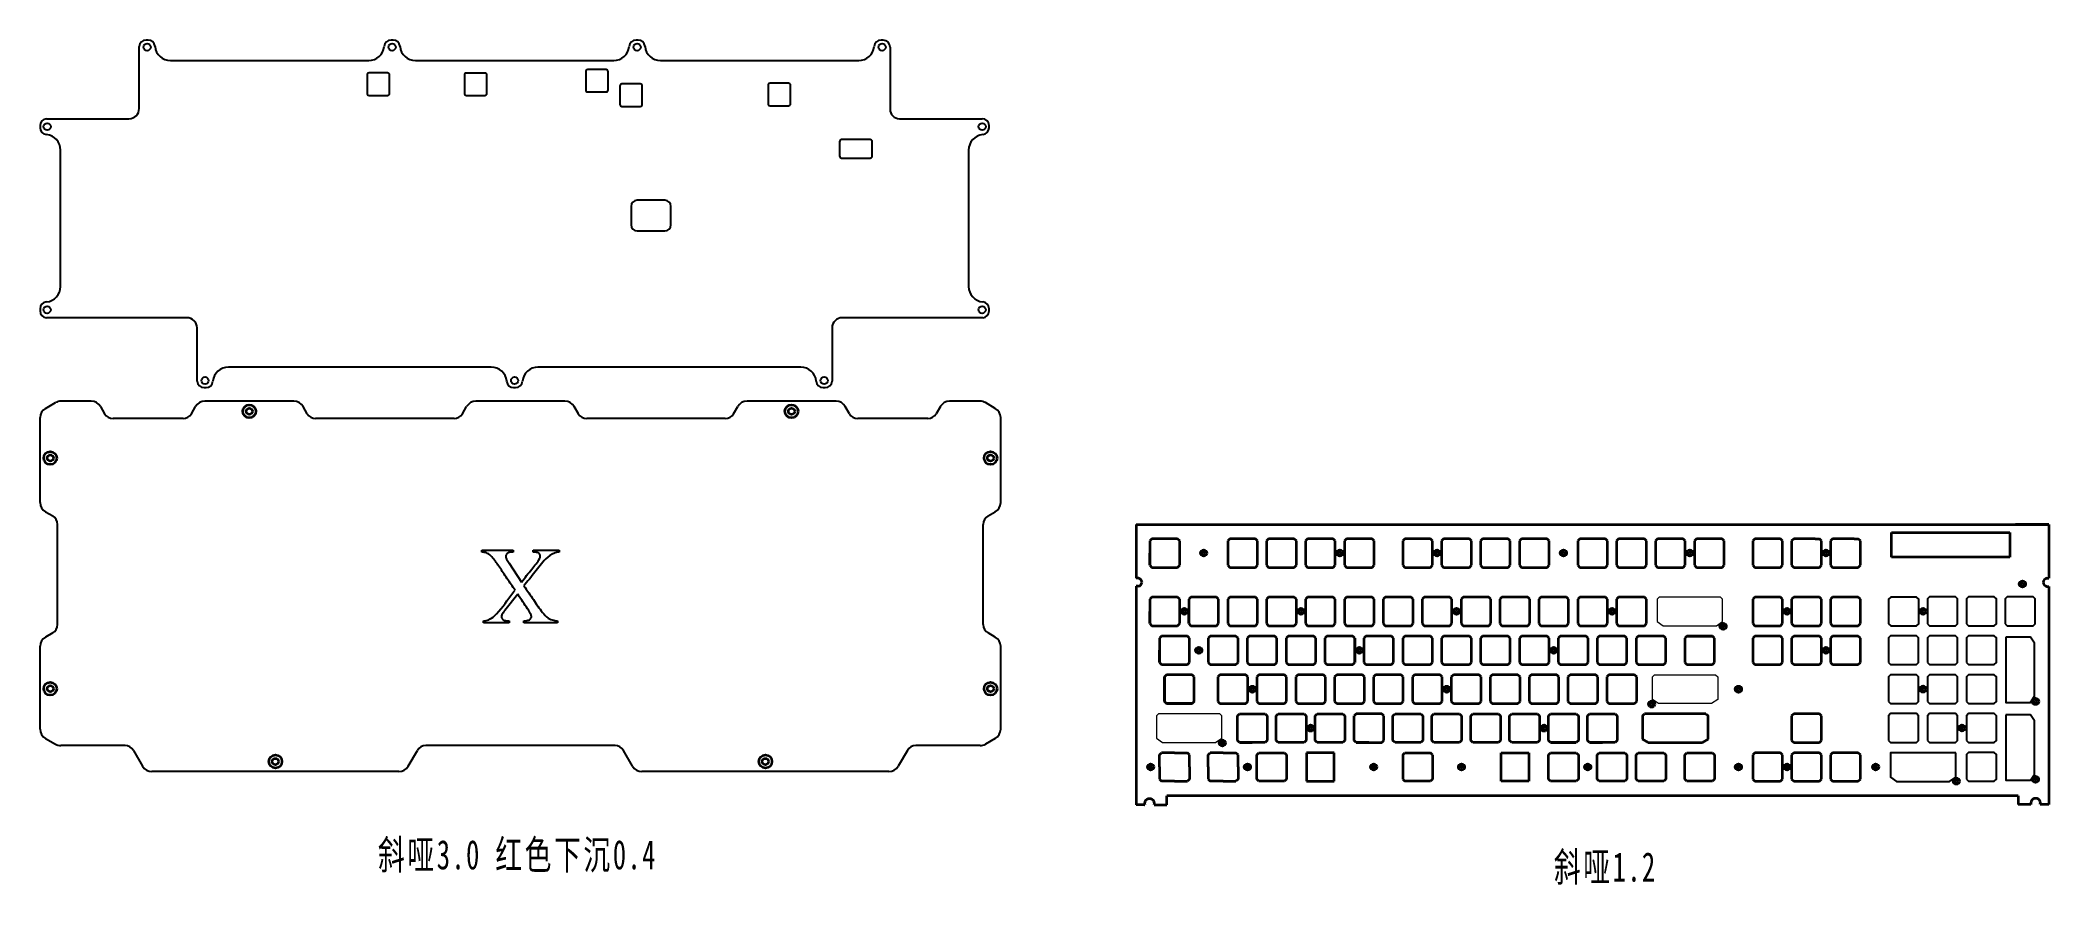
# Model space of a CAD drawing. Header units: millimetres. Extents: x -19 to 965, y -24 to 390.
import ezdxf

# ---------------------------------------------------------------- set-up
doc = ezdxf.new("R2010")
doc.units = ezdxf.units.MM
doc.layers.get('0').update_dxf_attribs({"lineweight": 35})
for name, color, linetype, lineweight in [('可见 (ISO)', 7, 'Continuous', 50), ('尺寸线层', 3, 'Continuous', 18), ('粗实线层', 7, 'Continuous', 35)]:
    doc.layers.add(name, color=color, linetype=linetype, lineweight=lineweight)
doc.styles.add('标准', font='', dxfattribs={"width": 0.667})
doc.styles.get('标准').set_extended_font_data('宋体')

msp = doc.modelspace()

# ---------------------------------------------------------------- texts
at = {"layer": '尺寸线层', "color": 6, "char_height": 14.3728, "width": 891.5935, "attachment_point": 1, "line_spacing_factor": 1.15057, "style": '标准'}
for s, insert in [('\\T1.1;斜哑3.0 红色下沉0.4', (146.19, -1.59)), ('\\T1.1;斜哑1.2', (722.12, -7.58))]:
    msp.add_mtext(s, dxfattribs=dict(at, insert=insert))

# ---------------------------------------------------------------- linework, layer by layer
at = {"color": 7, "linetype": 'Continuous', "lineweight": 25}
for p, q in [((29.21, 356.68), (29.21, 387.07)), ((33.59, 390.16), (32.59, 390.16)), ((153.59, 390.16), (152.59, 390.16)), ((273.59, 390.16), (272.59, 390.16)), ((393.59, 390.16), (392.59, 390.16)), ((396.99, 386.76), (396.99, 356.3)), ((44.55, 380.16), (141.64, 380.16)), ((150.83, 374.11), (141.83, 374.11)), ((164.55, 380.16), (261.64, 380.16)), ((198.49, 374.07), (189.49, 374.07)), ((247.91, 374.78), (247.91, 365.78)), ((257.91, 375.78), (248.91, 375.78)), ((258.91, 365.78), (258.91, 374.78)), ((284.55, 380.16), (381.64, 380.16)), ((140.83, 373.11), (140.83, 364.11)), ((151.83, 364.11), (151.83, 373.11)), ((188.49, 373.07), (188.49, 364.07)), ((199.49, 364.07), (199.49, 373.07)), ((248.91, 364.78), (257.91, 364.78)), ((264.65, 367.72), (264.65, 358.72)), ((274.65, 368.72), (265.65, 368.72)), ((275.65, 358.72), (275.65, 367.72)), ((337.24, 368.04), (337.24, 359.04)), ((347.24, 369.04), (338.24, 369.04)), ((348.24, 359.04), (348.24, 368.04)), ((141.83, 363.11), (150.83, 363.11)), ((189.49, 363.07), (198.49, 363.07)), ((265.65, 357.72), (274.65, 357.72)), ((338.24, 358.04), (347.24, 358.04)), ((-19.28, 348.3), (-19.28, 347.3)), ((-16.19, 351.68), (24.21, 351.68)), ((401.59, 351.7), (442.07, 351.7)), ((445.47, 347.3), (445.47, 348.3)), ((-9.28, 269.55), (-9.28, 336.34)), ((372.23, 340.45), (372.23, 333.45)), ((387.23, 341.45), (373.23, 341.45)), ((388.23, 333.45), (388.23, 340.45)), ((435.47, 336.34), (435.47, 269.55)), ((373.23, 332.45), (387.23, 332.45)), ((270.17, 308.76), (270.17, 299.76)), ((286.67, 311.76), (273.17, 311.76)), ((289.67, 299.76), (289.67, 308.76)), ((273.17, 296.76), (286.67, 296.76)), ((-19.28, 258.6), (-19.28, 257.6)), ((445.47, 257.6), (445.47, 258.6)), ((52.58, 254.21), (-16.19, 254.21)), ((57.58, 223.13), (57.58, 249.21)), ((368.61, 249.21), (368.61, 223.13)), ((442.38, 254.21), (373.61, 254.21)), ((201.64, 230.04), (72.92, 230.04)), ((353.26, 230.04), (224.55, 230.04)), ((60.97, 220.04), (61.97, 220.04)), ((212.59, 220.04), (213.59, 220.04)), ((364.22, 220.04), (365.22, 220.04)), ((-16.66, 209.83), (-11.82, 212.62)), ((5.72, 213.33), (-9.19, 213.33)), ((10.27, 210.7), (12.29, 207.2)), ((54.79, 207.2), (56.81, 210.7)), ((104.96, 213.33), (61.36, 213.33)), ((111.53, 207.2), (109.51, 210.7)), ((187.58, 207.2), (189.6, 210.7)), ((237.74, 213.33), (194.14, 213.33)), ((244.31, 207.2), (242.29, 210.7)), ((320.36, 207.2), (322.38, 210.7)), ((370.53, 213.33), (326.93, 213.33)), ((377.09, 207.2), (375.07, 210.7)), ((421.62, 210.7), (419.6, 207.2)), ((441.08, 213.33), (426.16, 213.33)), ((448.54, 209.83), (443.7, 212.62)), ((-19.28, 163.68), (-19.28, 205.28)), ((50.68, 204.83), (16.4, 204.83)), ((183.46, 204.83), (115.64, 204.83)), ((316.25, 204.83), (248.42, 204.83)), ((415.48, 204.83), (381.21, 204.83)), ((451.17, 163.68), (451.17, 205.28)), ((-16.66, 159.14), (-13.16, 157.12)), ((445.04, 157.12), (448.54, 159.14)), ((-10.78, 103.97), (-10.78, 153)), ((442.67, 103.97), (442.67, 153)), ((-13.16, 99.86), (-16.66, 97.84)), ((448.54, 97.84), (445.04, 99.86)), ((-19.28, 52.7), (-19.28, 93.29)), ((451.17, 52.7), (451.17, 93.29)), ((-16.66, 48.15), (-11.82, 45.36)), ((22.31, 44.65), (-9.19, 44.65)), ((26.42, 42.28), (30.89, 34.53)), ((160.99, 34.53), (165.47, 42.28)), ((262.31, 44.65), (169.58, 44.65)), ((270.89, 34.53), (266.42, 42.28)), ((405.47, 42.28), (400.99, 34.53)), ((441.08, 44.65), (409.58, 44.65)), ((448.54, 48.15), (443.7, 45.36)), ((156.45, 31.91), (35.44, 31.91)), ((396.45, 31.91), (275.44, 31.91))]:
    msp.add_line(p, q, dxfattribs=at)
at = {"color": 7, "linetype": 'Continuous'}
for p, q in [((517.6, 153), (964.5, 153)), ((517.6, 153), (517.6, 126.68)), ((887.51, 149.01), (945.51, 149.01)), ((887.51, 137.01), (887.51, 149.01)), ((945.51, 149.01), (945.51, 137.01)), ((964.5, 153), (948.25, 153)), ((964.5, 153), (949, 153)), ((964.5, 153), (949, 153)), ((964.5, 153), (949, 153)), ((964.5, 153), (964.51, 126.63)), ((525.25, 145.95), (524.25, 144.95)), ((525.25, 145.95), (524.25, 144.95)), ((525.25, 145.95), (524.25, 144.95)), ((525.25, 145.95), (524.25, 144.95)), ((525.25, 145.95), (524.25, 144.95)), ((525.25, 145.95), (524.25, 144.95)), ((525.25, 145.95), (524.25, 144.95)), ((525.25, 145.95), (524.25, 144.95)), ((525.25, 145.95), (524.25, 144.95)), ((524.25, 144.95), (524.25, 132.95)), ((524.25, 144.95), (524.25, 132.95)), ((524.25, 144.95), (524.25, 132.95)), ((524.25, 144.95), (524.25, 132.95)), ((524.25, 144.95), (524.25, 132.95)), ((524.25, 144.95), (524.25, 132.95)), ((524.25, 144.95), (524.25, 132.95)), ((524.25, 144.95), (524.25, 132.95)), ((524.25, 144.95), (524.25, 132.95)), ((537.85, 145.95), (525.25, 145.95)), ((537.85, 145.95), (525.25, 145.95)), ((537.85, 145.95), (525.25, 145.95)), ((537.85, 145.95), (525.25, 145.95)), ((537.85, 145.95), (525.25, 145.95)), ((537.85, 145.95), (525.25, 145.95)), ((537.85, 145.95), (525.25, 145.95)), ((537.85, 145.95), (525.25, 145.95)), ((537.85, 145.95), (525.25, 145.95)), ((538.85, 144.95), (537.85, 145.95)), ((538.85, 144.95), (537.85, 145.95)), ((538.85, 144.95), (537.85, 145.95)), ((538.85, 144.95), (537.85, 145.95)), ((538.85, 144.95), (537.85, 145.95)), ((538.85, 144.95), (537.85, 145.95)), ((538.85, 144.95), (537.85, 145.95)), ((538.85, 144.95), (537.85, 145.95)), ((538.85, 144.95), (537.85, 145.95)), ((538.85, 132.95), (538.85, 144.95)), ((538.85, 132.95), (538.85, 144.95)), ((538.85, 132.95), (538.85, 144.95)), ((538.85, 132.95), (538.85, 144.95)), ((538.85, 132.95), (538.85, 144.95)), ((538.85, 132.95), (538.85, 144.95)), ((538.85, 132.95), (538.85, 144.95)), ((538.85, 132.95), (538.85, 144.95)), ((538.85, 132.95), (538.85, 144.95)), ((563.35, 145.95), (562.35, 144.95)), ((563.35, 145.95), (562.35, 144.95)), ((563.35, 145.95), (562.35, 144.95)), ((562.35, 144.95), (562.35, 132.95)), ((562.35, 144.95), (562.35, 132.95)), ((562.35, 144.95), (562.35, 132.95)), ((575.95, 145.95), (563.35, 145.95)), ((575.95, 145.95), (563.35, 145.95)), ((575.95, 145.95), (563.35, 145.95)), ((576.95, 144.95), (575.95, 145.95)), ((576.95, 144.95), (575.95, 145.95)), ((576.95, 144.95), (575.95, 145.95)), ((576.95, 132.95), (576.95, 144.95)), ((576.95, 132.95), (576.95, 144.95)), ((576.95, 132.95), (576.95, 144.95)), ((582.4, 145.95), (581.4, 144.95)), ((582.4, 145.95), (581.4, 144.95)), ((582.4, 145.95), (581.4, 144.95)), ((581.4, 144.95), (581.4, 132.95)), ((581.4, 144.95), (581.4, 132.95)), ((581.4, 144.95), (581.4, 132.95)), ((595, 145.95), (582.4, 145.95)), ((595, 145.95), (582.4, 145.95)), ((595, 145.95), (582.4, 145.95)), ((596, 144.95), (595, 145.95)), ((596, 144.95), (595, 145.95)), ((596, 144.95), (595, 145.95)), ((596, 132.95), (596, 144.95)), ((596, 132.95), (596, 144.95)), ((596, 132.95), (596, 144.95)), ((601.45, 145.95), (600.45, 144.95)), ((601.45, 145.95), (600.45, 144.95)), ((601.45, 145.95), (600.45, 144.95)), ((600.45, 144.95), (600.45, 132.95)), ((600.45, 144.95), (600.45, 132.95)), ((600.45, 144.95), (600.45, 132.95)), ((614.05, 145.95), (601.45, 145.95)), ((614.05, 145.95), (601.45, 145.95)), ((614.05, 145.95), (601.45, 145.95)), ((615.05, 144.95), (614.05, 145.95)), ((615.05, 144.95), (614.05, 145.95)), ((615.05, 144.95), (614.05, 145.95)), ((615.05, 132.95), (615.05, 144.95)), ((615.05, 132.95), (615.05, 144.95)), ((615.05, 132.95), (615.05, 144.95)), ((620.5, 145.95), (619.5, 144.95)), ((620.5, 145.95), (619.5, 144.95)), ((620.5, 145.95), (619.5, 144.95)), ((619.5, 144.95), (619.5, 132.95)), ((619.5, 144.95), (619.5, 132.95)), ((619.5, 144.95), (619.5, 132.95)), ((633.1, 145.95), (620.5, 145.95)), ((633.1, 145.95), (620.5, 145.95)), ((633.1, 145.95), (620.5, 145.95)), ((634.1, 144.95), (633.1, 145.95)), ((634.1, 144.95), (633.1, 145.95)), ((634.1, 144.95), (633.1, 145.95)), ((634.1, 132.95), (634.1, 144.95)), ((634.1, 132.95), (634.1, 144.95)), ((634.1, 132.95), (634.1, 144.95)), ((649.08, 145.95), (648.08, 144.95)), ((649.08, 145.95), (648.08, 144.95)), ((649.08, 145.95), (648.08, 144.95)), ((648.08, 144.95), (648.08, 132.95)), ((648.08, 144.95), (648.08, 132.95)), ((648.08, 144.95), (648.08, 132.95)), ((661.68, 145.95), (649.08, 145.95)), ((661.68, 145.95), (649.08, 145.95)), ((661.68, 145.95), (649.08, 145.95)), ((662.68, 144.95), (661.68, 145.95)), ((662.68, 144.95), (661.68, 145.95)), ((662.68, 144.95), (661.68, 145.95)), ((662.68, 132.95), (662.68, 144.95)), ((662.68, 132.95), (662.68, 144.95)), ((662.68, 132.95), (662.68, 144.95)), ((668.13, 145.95), (667.13, 144.95)), ((668.13, 145.95), (667.13, 144.95)), ((668.13, 145.95), (667.13, 144.95)), ((667.13, 144.95), (667.13, 132.95)), ((667.13, 144.95), (667.13, 132.95)), ((667.13, 144.95), (667.13, 132.95)), ((680.73, 145.95), (668.13, 145.95)), ((680.73, 145.95), (668.13, 145.95)), ((680.73, 145.95), (668.13, 145.95)), ((681.73, 144.95), (680.73, 145.95)), ((681.73, 144.95), (680.73, 145.95)), ((681.73, 144.95), (680.73, 145.95)), ((681.73, 132.95), (681.73, 144.95)), ((681.73, 132.95), (681.73, 144.95)), ((681.73, 132.95), (681.73, 144.95)), ((687.18, 145.95), (686.18, 144.95)), ((687.18, 145.95), (686.18, 144.95)), ((687.18, 145.95), (686.18, 144.95)), ((686.18, 144.95), (686.18, 132.95)), ((686.18, 144.95), (686.18, 132.95)), ((686.18, 144.95), (686.18, 132.95)), ((699.78, 145.95), (687.18, 145.95)), ((699.78, 145.95), (687.18, 145.95)), ((699.78, 145.95), (687.18, 145.95)), ((700.78, 144.95), (699.78, 145.95)), ((700.78, 144.95), (699.78, 145.95)), ((700.78, 144.95), (699.78, 145.95)), ((700.78, 132.95), (700.78, 144.95)), ((700.78, 132.95), (700.78, 144.95)), ((700.78, 132.95), (700.78, 144.95)), ((706.23, 145.95), (705.23, 144.95)), ((706.23, 145.95), (705.23, 144.95)), ((706.23, 145.95), (705.23, 144.95)), ((705.23, 144.95), (705.23, 132.95)), ((705.23, 144.95), (705.23, 132.95)), ((705.23, 144.95), (705.23, 132.95)), ((718.83, 145.95), (706.23, 145.95)), ((718.83, 145.95), (706.23, 145.95)), ((718.83, 145.95), (706.23, 145.95)), ((719.83, 144.95), (718.83, 145.95)), ((719.83, 144.95), (718.83, 145.95)), ((719.83, 144.95), (718.83, 145.95)), ((719.83, 132.95), (719.83, 144.95)), ((719.83, 132.95), (719.83, 144.95)), ((719.83, 132.95), (719.83, 144.95)), ((734.8, 145.95), (733.8, 144.95)), ((734.8, 145.95), (733.8, 144.95)), ((734.8, 145.95), (733.8, 144.95)), ((733.8, 144.95), (733.8, 132.95)), ((733.8, 144.95), (733.8, 132.95)), ((733.8, 144.95), (733.8, 132.95)), ((747.4, 145.95), (734.8, 145.95)), ((747.4, 145.95), (734.8, 145.95)), ((747.4, 145.95), (734.8, 145.95)), ((748.4, 144.95), (747.4, 145.95)), ((748.4, 144.95), (747.4, 145.95)), ((748.4, 144.95), (747.4, 145.95)), ((748.4, 132.95), (748.4, 144.95)), ((748.4, 132.95), (748.4, 144.95)), ((748.4, 132.95), (748.4, 144.95)), ((753.85, 145.95), (752.85, 144.95)), ((753.85, 145.95), (752.85, 144.95)), ((753.85, 145.95), (752.85, 144.95)), ((752.85, 144.95), (752.85, 132.95)), ((752.85, 144.95), (752.85, 132.95)), ((752.85, 144.95), (752.85, 132.95)), ((766.45, 145.95), (753.85, 145.95)), ((766.45, 145.95), (753.85, 145.95)), ((766.45, 145.95), (753.85, 145.95)), ((767.45, 144.95), (766.45, 145.95)), ((767.45, 144.95), (766.45, 145.95)), ((767.45, 144.95), (766.45, 145.95)), ((767.45, 132.95), (767.45, 144.95)), ((767.45, 132.95), (767.45, 144.95)), ((767.45, 132.95), (767.45, 144.95)), ((772.9, 145.95), (771.9, 144.95)), ((772.9, 145.95), (771.9, 144.95)), ((772.9, 145.95), (771.9, 144.95)), ((771.9, 144.95), (771.9, 132.95)), ((771.9, 144.95), (771.9, 132.95)), ((771.9, 144.95), (771.9, 132.95)), ((785.5, 145.95), (772.9, 145.95)), ((785.5, 145.95), (772.9, 145.95)), ((785.5, 145.95), (772.9, 145.95)), ((786.5, 144.95), (785.5, 145.95)), ((786.5, 144.95), (785.5, 145.95)), ((786.5, 144.95), (785.5, 145.95)), ((786.5, 132.95), (786.5, 144.95)), ((786.5, 132.95), (786.5, 144.95)), ((786.5, 132.95), (786.5, 144.95)), ((791.95, 145.95), (790.95, 144.95)), ((791.95, 145.95), (790.95, 144.95)), ((791.95, 145.95), (790.95, 144.95)), ((790.95, 144.95), (790.95, 132.95)), ((790.95, 144.95), (790.95, 132.95)), ((790.95, 144.95), (790.95, 132.95)), ((804.55, 145.95), (791.95, 145.95)), ((804.55, 145.95), (791.95, 145.95)), ((804.55, 145.95), (791.95, 145.95)), ((805.55, 144.95), (804.55, 145.95)), ((805.55, 144.95), (804.55, 145.95)), ((805.55, 144.95), (804.55, 145.95)), ((805.55, 132.95), (805.55, 144.95)), ((805.55, 132.95), (805.55, 144.95)), ((805.55, 132.95), (805.55, 144.95)), ((820.53, 145.95), (819.53, 144.95)), ((820.53, 145.95), (819.53, 144.95)), ((820.53, 145.95), (819.53, 144.95)), ((819.53, 144.95), (819.53, 132.95)), ((819.53, 144.95), (819.53, 132.95)), ((819.53, 144.95), (819.53, 132.95)), ((833.13, 145.95), (820.53, 145.95)), ((833.13, 145.95), (820.53, 145.95)), ((833.13, 145.95), (820.53, 145.95)), ((834.13, 144.95), (833.13, 145.95)), ((834.13, 144.95), (833.13, 145.95)), ((834.13, 144.95), (833.13, 145.95)), ((834.13, 132.95), (834.13, 144.95)), ((834.13, 132.95), (834.13, 144.95)), ((834.13, 132.95), (834.13, 144.95)), ((839.58, 145.95), (838.58, 144.95)), ((839.58, 145.95), (838.58, 144.95)), ((839.58, 145.95), (838.58, 144.95)), ((838.58, 144.95), (838.58, 132.95)), ((838.58, 144.95), (838.58, 132.95)), ((838.58, 144.95), (838.58, 132.95)), ((850.18, 145.95), (839.58, 145.95)), ((850.18, 145.95), (839.58, 145.95)), ((850.18, 145.95), (839.58, 145.95)), ((853.18, 132.95), (853.18, 142.95)), ((853.18, 132.95), (853.18, 142.95)), ((853.18, 132.95), (853.18, 142.95)), ((858.63, 145.95), (857.63, 144.95)), ((858.63, 145.95), (857.63, 144.95)), ((858.63, 145.95), (857.63, 144.95)), ((857.63, 144.95), (857.63, 132.95)), ((857.63, 144.95), (857.63, 132.95)), ((857.63, 144.95), (857.63, 132.95)), ((869.23, 145.95), (858.63, 145.95)), ((869.23, 145.95), (858.63, 145.95)), ((869.23, 145.95), (858.63, 145.95)), ((872.23, 132.95), (872.23, 142.95)), ((872.23, 132.95), (872.23, 142.95)), ((872.23, 132.95), (872.23, 142.95)), ((524.25, 132.95), (525.25, 131.95)), ((524.25, 132.95), (525.25, 131.95)), ((524.25, 132.95), (525.25, 131.95)), ((524.25, 132.95), (525.25, 131.95)), ((524.25, 132.95), (525.25, 131.95)), ((524.25, 132.95), (525.25, 131.95)), ((524.25, 132.95), (525.25, 131.95)), ((524.25, 132.95), (525.25, 131.95)), ((524.25, 132.95), (525.25, 131.95)), ((537.85, 131.95), (538.85, 132.95)), ((537.85, 131.95), (538.85, 132.95)), ((537.85, 131.95), (538.85, 132.95)), ((537.85, 131.95), (538.85, 132.95)), ((537.85, 131.95), (538.85, 132.95)), ((537.85, 131.95), (538.85, 132.95)), ((537.85, 131.95), (538.85, 132.95)), ((537.85, 131.95), (538.85, 132.95)), ((537.85, 131.95), (538.85, 132.95)), ((562.35, 132.95), (563.35, 131.95)), ((562.35, 132.95), (563.35, 131.95)), ((562.35, 132.95), (563.35, 131.95)), ((563.35, 131.95), (575.95, 131.95)), ((563.35, 131.95), (575.95, 131.95)), ((563.35, 131.95), (575.95, 131.95)), ((575.95, 131.95), (576.95, 132.95)), ((575.95, 131.95), (576.95, 132.95)), ((575.95, 131.95), (576.95, 132.95)), ((581.4, 132.95), (582.4, 131.95)), ((581.4, 132.95), (582.4, 131.95)), ((581.4, 132.95), (582.4, 131.95)), ((582.4, 131.95), (595, 131.95)), ((582.4, 131.95), (595, 131.95)), ((582.4, 131.95), (595, 131.95)), ((595, 131.95), (596, 132.95)), ((595, 131.95), (596, 132.95)), ((595, 131.95), (596, 132.95)), ((600.45, 132.95), (601.45, 131.95)), ((600.45, 132.95), (601.45, 131.95)), ((600.45, 132.95), (601.45, 131.95)), ((601.45, 131.95), (614.05, 131.95)), ((601.45, 131.95), (614.05, 131.95)), ((601.45, 131.95), (614.05, 131.95)), ((614.05, 131.95), (615.05, 132.95)), ((614.05, 131.95), (615.05, 132.95)), ((614.05, 131.95), (615.05, 132.95)), ((619.5, 132.95), (620.5, 131.95)), ((619.5, 132.95), (620.5, 131.95)), ((619.5, 132.95), (620.5, 131.95)), ((620.5, 131.95), (633.1, 131.95)), ((620.5, 131.95), (633.1, 131.95)), ((620.5, 131.95), (633.1, 131.95)), ((633.1, 131.95), (634.1, 132.95)), ((633.1, 131.95), (634.1, 132.95)), ((633.1, 131.95), (634.1, 132.95)), ((648.08, 132.95), (649.08, 131.95)), ((648.08, 132.95), (649.08, 131.95)), ((648.08, 132.95), (649.08, 131.95)), ((649.08, 131.95), (661.68, 131.95)), ((649.08, 131.95), (661.68, 131.95)), ((649.08, 131.95), (661.68, 131.95)), ((661.68, 131.95), (662.68, 132.95)), ((661.68, 131.95), (662.68, 132.95)), ((661.68, 131.95), (662.68, 132.95)), ((667.13, 132.95), (668.13, 131.95)), ((667.13, 132.95), (668.13, 131.95)), ((667.13, 132.95), (668.13, 131.95)), ((668.13, 131.95), (680.73, 131.95)), ((668.13, 131.95), (680.73, 131.95)), ((668.13, 131.95), (680.73, 131.95)), ((680.73, 131.95), (681.73, 132.95)), ((680.73, 131.95), (681.73, 132.95)), ((680.73, 131.95), (681.73, 132.95)), ((686.18, 132.95), (687.18, 131.95)), ((686.18, 132.95), (687.18, 131.95)), ((686.18, 132.95), (687.18, 131.95)), ((687.18, 131.95), (699.78, 131.95)), ((687.18, 131.95), (699.78, 131.95)), ((687.18, 131.95), (699.78, 131.95)), ((699.78, 131.95), (700.78, 132.95)), ((699.78, 131.95), (700.78, 132.95)), ((699.78, 131.95), (700.78, 132.95)), ((705.23, 132.95), (706.23, 131.95)), ((705.23, 132.95), (706.23, 131.95)), ((705.23, 132.95), (706.23, 131.95)), ((706.23, 131.95), (718.83, 131.95)), ((706.23, 131.95), (718.83, 131.95)), ((706.23, 131.95), (718.83, 131.95)), ((718.83, 131.95), (719.83, 132.95)), ((718.83, 131.95), (719.83, 132.95)), ((718.83, 131.95), (719.83, 132.95)), ((733.8, 132.95), (734.8, 131.95)), ((733.8, 132.95), (734.8, 131.95)), ((733.8, 132.95), (734.8, 131.95)), ((734.8, 131.95), (747.4, 131.95)), ((734.8, 131.95), (747.4, 131.95)), ((734.8, 131.95), (747.4, 131.95)), ((747.4, 131.95), (748.4, 132.95)), ((747.4, 131.95), (748.4, 132.95)), ((747.4, 131.95), (748.4, 132.95)), ((752.85, 132.95), (753.85, 131.95)), ((752.85, 132.95), (753.85, 131.95)), ((752.85, 132.95), (753.85, 131.95)), ((753.85, 131.95), (766.45, 131.95)), ((753.85, 131.95), (766.45, 131.95)), ((753.85, 131.95), (766.45, 131.95)), ((766.45, 131.95), (767.45, 132.95)), ((766.45, 131.95), (767.45, 132.95)), ((766.45, 131.95), (767.45, 132.95)), ((771.9, 132.95), (772.9, 131.95)), ((771.9, 132.95), (772.9, 131.95)), ((771.9, 132.95), (772.9, 131.95)), ((772.9, 131.95), (785.5, 131.95)), ((772.9, 131.95), (785.5, 131.95)), ((772.9, 131.95), (785.5, 131.95)), ((785.5, 131.95), (786.5, 132.95)), ((785.5, 131.95), (786.5, 132.95)), ((785.5, 131.95), (786.5, 132.95)), ((790.95, 132.95), (791.95, 131.95)), ((790.95, 132.95), (791.95, 131.95)), ((790.95, 132.95), (791.95, 131.95)), ((791.95, 131.95), (804.55, 131.95)), ((791.95, 131.95), (804.55, 131.95)), ((791.95, 131.95), (804.55, 131.95)), ((804.55, 131.95), (805.55, 132.95)), ((804.55, 131.95), (805.55, 132.95)), ((804.55, 131.95), (805.55, 132.95)), ((819.53, 132.95), (820.53, 131.95)), ((819.53, 132.95), (820.53, 131.95)), ((819.53, 132.95), (820.53, 131.95)), ((820.53, 131.95), (833.13, 131.95)), ((820.53, 131.95), (833.13, 131.95)), ((820.53, 131.95), (833.13, 131.95)), ((833.13, 131.95), (834.13, 132.95)), ((833.13, 131.95), (834.13, 132.95)), ((833.13, 131.95), (834.13, 132.95)), ((838.58, 132.95), (839.58, 131.95)), ((838.58, 132.95), (839.58, 131.95)), ((838.58, 132.95), (839.58, 131.95)), ((839.58, 131.95), (852.18, 131.95)), ((839.58, 131.95), (852.18, 131.95)), ((839.58, 131.95), (852.18, 131.95)), ((852.18, 131.95), (853.18, 132.95)), ((852.18, 131.95), (853.18, 132.95)), ((852.18, 131.95), (853.18, 132.95)), ((857.63, 132.95), (858.63, 131.95)), ((857.63, 132.95), (858.63, 131.95)), ((857.63, 132.95), (858.63, 131.95)), ((858.63, 131.95), (871.23, 131.95)), ((858.63, 131.95), (871.23, 131.95)), ((858.63, 131.95), (871.23, 131.95)), ((871.23, 131.95), (872.23, 132.95)), ((871.23, 131.95), (872.23, 132.95)), ((871.23, 131.95), (872.23, 132.95)), ((945.51, 137.01), (887.51, 137.01)), ((517.6, 122.68), (517.6, 22.13)), ((964.55, 122.63), (964.55, 22.13)), ((525.25, 117.38), (524.25, 116.38)), ((525.25, 117.38), (524.25, 116.38)), ((525.25, 117.38), (524.25, 116.38)), ((524.25, 116.38), (524.25, 104.38)), ((524.25, 116.38), (524.25, 104.38)), ((524.25, 116.38), (524.25, 104.38)), ((537.85, 117.38), (525.25, 117.38)), ((537.85, 117.38), (525.25, 117.38)), ((537.85, 117.38), (525.25, 117.38)), ((538.85, 116.38), (537.85, 117.38)), ((538.85, 116.38), (537.85, 117.38)), ((538.85, 116.38), (537.85, 117.38)), ((538.85, 104.38), (538.85, 116.38)), ((538.85, 104.38), (538.85, 116.38)), ((538.85, 104.38), (538.85, 116.38)), ((544.3, 117.38), (543.3, 116.38)), ((544.3, 117.38), (543.3, 116.38)), ((544.3, 117.38), (543.3, 116.38)), ((543.3, 116.38), (543.3, 104.38)), ((543.3, 116.38), (543.3, 104.38)), ((543.3, 116.38), (543.3, 104.38)), ((556.9, 117.38), (544.3, 117.38)), ((556.9, 117.38), (544.3, 117.38)), ((556.9, 117.38), (544.3, 117.38)), ((557.9, 116.38), (556.9, 117.38)), ((557.9, 116.38), (556.9, 117.38)), ((557.9, 116.38), (556.9, 117.38)), ((557.9, 104.38), (557.9, 116.38)), ((557.9, 104.38), (557.9, 116.38)), ((557.9, 104.38), (557.9, 116.38)), ((563.35, 117.38), (562.35, 116.38)), ((563.35, 117.38), (562.35, 116.38)), ((563.35, 117.38), (562.35, 116.38)), ((562.35, 116.38), (562.35, 104.38)), ((562.35, 116.38), (562.35, 104.38)), ((562.35, 116.38), (562.35, 104.38)), ((575.95, 117.38), (563.35, 117.38)), ((575.95, 117.38), (563.35, 117.38)), ((575.95, 117.38), (563.35, 117.38)), ((576.95, 116.38), (575.95, 117.38)), ((576.95, 116.38), (575.95, 117.38)), ((576.95, 116.38), (575.95, 117.38)), ((576.95, 104.38), (576.95, 116.38)), ((576.95, 104.38), (576.95, 116.38)), ((576.95, 104.38), (576.95, 116.38)), ((582.4, 117.38), (581.4, 116.38)), ((582.4, 117.38), (581.4, 116.38)), ((582.4, 117.38), (581.4, 116.38)), ((581.4, 116.38), (581.4, 104.38)), ((581.4, 116.38), (581.4, 104.38)), ((581.4, 116.38), (581.4, 104.38)), ((595, 117.38), (582.4, 117.38)), ((595, 117.38), (582.4, 117.38)), ((595, 117.38), (582.4, 117.38)), ((596, 116.38), (595, 117.38)), ((596, 116.38), (595, 117.38)), ((596, 116.38), (595, 117.38)), ((596, 104.38), (596, 116.38)), ((596, 104.38), (596, 116.38)), ((596, 104.38), (596, 116.38)), ((601.45, 117.38), (600.45, 116.38)), ((601.45, 117.38), (600.45, 116.38)), ((601.45, 117.38), (600.45, 116.38)), ((600.45, 116.38), (600.45, 104.38)), ((600.45, 116.38), (600.45, 104.38)), ((600.45, 116.38), (600.45, 104.38)), ((614.05, 117.38), (601.45, 117.38)), ((614.05, 117.38), (601.45, 117.38)), ((614.05, 117.38), (601.45, 117.38)), ((615.05, 116.38), (614.05, 117.38)), ((615.05, 116.38), (614.05, 117.38)), ((615.05, 116.38), (614.05, 117.38)), ((615.05, 104.38), (615.05, 116.38)), ((615.05, 104.38), (615.05, 116.38)), ((615.05, 104.38), (615.05, 116.38)), ((620.5, 117.38), (619.5, 116.38)), ((620.5, 117.38), (619.5, 116.38)), ((620.5, 117.38), (619.5, 116.38)), ((619.5, 116.38), (619.5, 104.38)), ((619.5, 116.38), (619.5, 104.38)), ((619.5, 116.38), (619.5, 104.38)), ((633.1, 117.38), (620.5, 117.38)), ((633.1, 117.38), (620.5, 117.38)), ((633.1, 117.38), (620.5, 117.38)), ((634.1, 116.38), (633.1, 117.38)), ((634.1, 116.38), (633.1, 117.38)), ((634.1, 116.38), (633.1, 117.38)), ((634.1, 104.38), (634.1, 116.38)), ((634.1, 104.38), (634.1, 116.38)), ((634.1, 104.38), (634.1, 116.38)), ((639.55, 117.38), (638.55, 116.38)), ((639.55, 117.38), (638.55, 116.38)), ((639.55, 117.38), (638.55, 116.38)), ((638.55, 116.38), (638.55, 104.38)), ((638.55, 116.38), (638.55, 104.38)), ((638.55, 116.38), (638.55, 104.38)), ((652.15, 117.38), (639.55, 117.38)), ((652.15, 117.38), (639.55, 117.38)), ((652.15, 117.38), (639.55, 117.38)), ((653.15, 116.38), (652.15, 117.38)), ((653.15, 116.38), (652.15, 117.38)), ((653.15, 116.38), (652.15, 117.38)), ((653.15, 104.38), (653.15, 116.38)), ((653.15, 104.38), (653.15, 116.38)), ((653.15, 104.38), (653.15, 116.38)), ((658.6, 117.38), (657.6, 116.38)), ((658.6, 117.38), (657.6, 116.38)), ((658.6, 117.38), (657.6, 116.38)), ((657.6, 116.38), (657.6, 104.38)), ((657.6, 116.38), (657.6, 104.38)), ((657.6, 116.38), (657.6, 104.38)), ((671.2, 117.38), (658.6, 117.38)), ((671.2, 117.38), (658.6, 117.38)), ((671.2, 117.38), (658.6, 117.38)), ((672.2, 116.38), (671.2, 117.38)), ((672.2, 116.38), (671.2, 117.38)), ((672.2, 116.38), (671.2, 117.38)), ((672.2, 104.38), (672.2, 116.38)), ((672.2, 104.38), (672.2, 116.38)), ((672.2, 104.38), (672.2, 116.38)), ((677.65, 117.38), (676.65, 116.38)), ((677.65, 117.38), (676.65, 116.38)), ((677.65, 117.38), (676.65, 116.38)), ((676.65, 116.38), (676.65, 104.38)), ((676.65, 116.38), (676.65, 104.38)), ((676.65, 116.38), (676.65, 104.38)), ((690.25, 117.38), (677.65, 117.38)), ((690.25, 117.38), (677.65, 117.38)), ((690.25, 117.38), (677.65, 117.38)), ((691.25, 116.38), (690.25, 117.38)), ((691.25, 116.38), (690.25, 117.38)), ((691.25, 116.38), (690.25, 117.38)), ((691.25, 104.38), (691.25, 116.38)), ((691.25, 104.38), (691.25, 116.38)), ((691.25, 104.38), (691.25, 116.38)), ((696.7, 117.38), (695.7, 116.38)), ((696.7, 117.38), (695.7, 116.38)), ((696.7, 117.38), (695.7, 116.38)), ((695.7, 116.38), (695.7, 104.38)), ((695.7, 116.38), (695.7, 104.38)), ((695.7, 116.38), (695.7, 104.38)), ((709.3, 117.38), (696.7, 117.38)), ((709.3, 117.38), (696.7, 117.38)), ((709.3, 117.38), (696.7, 117.38)), ((710.3, 116.38), (709.3, 117.38)), ((710.3, 116.38), (709.3, 117.38)), ((710.3, 116.38), (709.3, 117.38)), ((710.3, 104.38), (710.3, 116.38)), ((710.3, 104.38), (710.3, 116.38)), ((710.3, 104.38), (710.3, 116.38)), ((715.75, 117.38), (714.75, 116.38)), ((715.75, 117.38), (714.75, 116.38)), ((715.75, 117.38), (714.75, 116.38)), ((714.75, 116.38), (714.75, 104.38)), ((714.75, 116.38), (714.75, 104.38)), ((714.75, 116.38), (714.75, 104.38)), ((728.35, 117.38), (715.75, 117.38)), ((728.35, 117.38), (715.75, 117.38)), ((728.35, 117.38), (715.75, 117.38)), ((729.35, 116.38), (728.35, 117.38)), ((729.35, 116.38), (728.35, 117.38)), ((729.35, 116.38), (728.35, 117.38)), ((729.35, 104.38), (729.35, 116.38)), ((729.35, 104.38), (729.35, 116.38)), ((729.35, 104.38), (729.35, 116.38)), ((734.8, 117.38), (733.8, 116.38)), ((734.8, 117.38), (733.8, 116.38)), ((734.8, 117.38), (733.8, 116.38)), ((733.8, 116.38), (733.8, 104.38)), ((733.8, 116.38), (733.8, 104.38)), ((733.8, 116.38), (733.8, 104.38)), ((747.4, 117.38), (734.8, 117.38)), ((747.4, 117.38), (734.8, 117.38)), ((747.4, 117.38), (734.8, 117.38)), ((748.4, 116.38), (747.4, 117.38)), ((748.4, 116.38), (747.4, 117.38)), ((748.4, 116.38), (747.4, 117.38)), ((748.4, 104.38), (748.4, 116.38)), ((748.4, 104.38), (748.4, 116.38)), ((748.4, 104.38), (748.4, 116.38)), ((753.85, 117.38), (752.85, 116.38)), ((753.85, 117.38), (752.85, 116.38)), ((753.85, 117.38), (752.85, 116.38)), ((752.85, 116.38), (752.85, 104.38)), ((752.85, 116.38), (752.85, 104.38)), ((752.85, 116.38), (752.85, 104.38)), ((766.45, 117.38), (753.85, 117.38)), ((766.45, 117.38), (753.85, 117.38)), ((766.45, 117.38), (753.85, 117.38)), ((767.45, 116.38), (766.45, 117.38)), ((767.45, 116.38), (766.45, 117.38)), ((767.45, 116.38), (766.45, 117.38)), ((767.45, 104.38), (767.45, 116.38)), ((767.45, 104.38), (767.45, 116.38)), ((767.45, 104.38), (767.45, 116.38)), ((820.53, 117.38), (819.53, 116.38)), ((820.53, 117.38), (819.53, 116.38)), ((820.53, 117.38), (819.53, 116.38)), ((819.53, 116.38), (819.53, 104.38)), ((819.53, 116.38), (819.53, 104.38)), ((819.53, 116.38), (819.53, 104.38)), ((833.13, 117.38), (820.53, 117.38)), ((833.13, 117.38), (820.53, 117.38)), ((833.13, 117.38), (820.53, 117.38)), ((834.13, 116.38), (833.13, 117.38)), ((834.13, 116.38), (833.13, 117.38)), ((834.13, 116.38), (833.13, 117.38)), ((834.13, 104.38), (834.13, 116.38)), ((834.13, 104.38), (834.13, 116.38)), ((834.13, 104.38), (834.13, 116.38)), ((839.58, 117.38), (838.58, 116.38)), ((839.58, 117.38), (838.58, 116.38)), ((839.58, 117.38), (838.58, 116.38)), ((838.58, 116.38), (838.58, 104.38)), ((838.58, 116.38), (838.58, 104.38)), ((838.58, 116.38), (838.58, 104.38)), ((852.18, 117.38), (839.58, 117.38)), ((852.18, 117.38), (839.58, 117.38)), ((852.18, 117.38), (839.58, 117.38)), ((853.18, 116.38), (852.18, 117.38)), ((853.18, 116.38), (852.18, 117.38)), ((853.18, 116.38), (852.18, 117.38)), ((853.18, 104.38), (853.18, 116.38)), ((853.18, 104.38), (853.18, 116.38)), ((853.18, 104.38), (853.18, 116.38)), ((858.63, 117.38), (857.63, 116.38)), ((858.63, 117.38), (857.63, 116.38)), ((858.63, 117.38), (857.63, 116.38)), ((857.63, 116.38), (857.63, 104.38)), ((857.63, 116.38), (857.63, 104.38)), ((857.63, 116.38), (857.63, 104.38)), ((871.23, 117.38), (858.63, 117.38)), ((871.23, 117.38), (858.63, 117.38)), ((871.23, 117.38), (858.63, 117.38)), ((872.23, 116.38), (871.23, 117.38)), ((872.23, 116.38), (871.23, 117.38)), ((872.23, 116.38), (871.23, 117.38)), ((872.23, 104.38), (872.23, 116.38)), ((872.23, 104.38), (872.23, 116.38)), ((872.23, 104.38), (872.23, 116.38)), ((524.25, 104.38), (525.25, 103.38)), ((524.25, 104.38), (525.25, 103.38)), ((524.25, 104.38), (525.25, 103.38)), ((525.25, 103.38), (537.85, 103.38)), ((525.25, 103.38), (537.85, 103.38)), ((525.25, 103.38), (537.85, 103.38)), ((537.85, 103.38), (538.85, 104.38)), ((537.85, 103.38), (538.85, 104.38)), ((537.85, 103.38), (538.85, 104.38)), ((543.3, 104.38), (544.3, 103.38)), ((543.3, 104.38), (544.3, 103.38)), ((543.3, 104.38), (544.3, 103.38)), ((544.3, 103.38), (556.9, 103.38)), ((544.3, 103.38), (556.9, 103.38)), ((544.3, 103.38), (556.9, 103.38)), ((556.9, 103.38), (557.9, 104.38)), ((556.9, 103.38), (557.9, 104.38)), ((556.9, 103.38), (557.9, 104.38)), ((562.35, 104.38), (563.35, 103.38)), ((562.35, 104.38), (563.35, 103.38)), ((562.35, 104.38), (563.35, 103.38)), ((563.35, 103.38), (575.95, 103.38)), ((563.35, 103.38), (575.95, 103.38)), ((563.35, 103.38), (575.95, 103.38)), ((575.95, 103.38), (576.95, 104.38)), ((575.95, 103.38), (576.95, 104.38)), ((575.95, 103.38), (576.95, 104.38)), ((581.4, 104.38), (582.4, 103.38)), ((581.4, 104.38), (582.4, 103.38)), ((581.4, 104.38), (582.4, 103.38)), ((582.4, 103.38), (595, 103.38)), ((582.4, 103.38), (595, 103.38)), ((582.4, 103.38), (595, 103.38)), ((595, 103.38), (596, 104.38)), ((595, 103.38), (596, 104.38)), ((595, 103.38), (596, 104.38)), ((600.45, 104.38), (601.45, 103.38)), ((600.45, 104.38), (601.45, 103.38)), ((600.45, 104.38), (601.45, 103.38)), ((601.45, 103.38), (614.05, 103.38)), ((601.45, 103.38), (614.05, 103.38)), ((601.45, 103.38), (614.05, 103.38)), ((614.05, 103.38), (615.05, 104.38)), ((614.05, 103.38), (615.05, 104.38)), ((614.05, 103.38), (615.05, 104.38)), ((619.5, 104.38), (620.5, 103.38)), ((619.5, 104.38), (620.5, 103.38)), ((619.5, 104.38), (620.5, 103.38)), ((620.5, 103.38), (633.1, 103.38)), ((620.5, 103.38), (633.1, 103.38)), ((620.5, 103.38), (633.1, 103.38)), ((633.1, 103.38), (634.1, 104.38)), ((633.1, 103.38), (634.1, 104.38)), ((633.1, 103.38), (634.1, 104.38)), ((638.55, 104.38), (639.55, 103.38)), ((638.55, 104.38), (639.55, 103.38)), ((638.55, 104.38), (639.55, 103.38)), ((639.55, 103.38), (652.15, 103.38)), ((639.55, 103.38), (652.15, 103.38)), ((639.55, 103.38), (652.15, 103.38)), ((652.15, 103.38), (653.15, 104.38)), ((652.15, 103.38), (653.15, 104.38)), ((652.15, 103.38), (653.15, 104.38)), ((657.6, 104.38), (658.6, 103.38)), ((657.6, 104.38), (658.6, 103.38)), ((657.6, 104.38), (658.6, 103.38)), ((658.6, 103.38), (671.2, 103.38)), ((658.6, 103.38), (671.2, 103.38)), ((658.6, 103.38), (671.2, 103.38)), ((671.2, 103.38), (672.2, 104.38)), ((671.2, 103.38), (672.2, 104.38)), ((671.2, 103.38), (672.2, 104.38)), ((676.65, 104.38), (677.65, 103.38)), ((676.65, 104.38), (677.65, 103.38)), ((676.65, 104.38), (677.65, 103.38)), ((677.65, 103.38), (690.25, 103.38)), ((677.65, 103.38), (690.25, 103.38)), ((677.65, 103.38), (690.25, 103.38)), ((690.25, 103.38), (691.25, 104.38)), ((690.25, 103.38), (691.25, 104.38)), ((690.25, 103.38), (691.25, 104.38)), ((695.7, 104.38), (696.7, 103.38)), ((695.7, 104.38), (696.7, 103.38)), ((695.7, 104.38), (696.7, 103.38)), ((696.7, 103.38), (709.3, 103.38)), ((696.7, 103.38), (709.3, 103.38)), ((696.7, 103.38), (709.3, 103.38)), ((709.3, 103.38), (710.3, 104.38)), ((709.3, 103.38), (710.3, 104.38)), ((709.3, 103.38), (710.3, 104.38)), ((714.75, 104.38), (715.75, 103.38)), ((714.75, 104.38), (715.75, 103.38)), ((714.75, 104.38), (715.75, 103.38)), ((715.75, 103.38), (728.35, 103.38)), ((715.75, 103.38), (728.35, 103.38)), ((715.75, 103.38), (728.35, 103.38)), ((728.35, 103.38), (729.35, 104.38)), ((728.35, 103.38), (729.35, 104.38)), ((728.35, 103.38), (729.35, 104.38)), ((733.8, 104.38), (734.8, 103.38)), ((733.8, 104.38), (734.8, 103.38)), ((733.8, 104.38), (734.8, 103.38)), ((734.8, 103.38), (747.4, 103.38)), ((734.8, 103.38), (747.4, 103.38)), ((734.8, 103.38), (747.4, 103.38)), ((747.4, 103.38), (748.4, 104.38)), ((747.4, 103.38), (748.4, 104.38)), ((747.4, 103.38), (748.4, 104.38)), ((752.85, 104.38), (753.85, 103.38)), ((752.85, 104.38), (753.85, 103.38)), ((752.85, 104.38), (753.85, 103.38)), ((753.85, 103.38), (766.45, 103.38)), ((753.85, 103.38), (766.45, 103.38)), ((753.85, 103.38), (766.45, 103.38)), ((766.45, 103.38), (767.45, 104.38)), ((766.45, 103.38), (767.45, 104.38)), ((766.45, 103.38), (767.45, 104.38)), ((819.53, 104.38), (820.53, 103.38)), ((819.53, 104.38), (820.53, 103.38)), ((819.53, 104.38), (820.53, 103.38)), ((820.53, 103.38), (833.13, 103.38)), ((820.53, 103.38), (833.13, 103.38)), ((820.53, 103.38), (833.13, 103.38)), ((833.13, 103.38), (834.13, 104.38)), ((833.13, 103.38), (834.13, 104.38)), ((833.13, 103.38), (834.13, 104.38)), ((838.58, 104.38), (839.58, 103.38)), ((838.58, 104.38), (839.58, 103.38)), ((838.58, 104.38), (839.58, 103.38)), ((839.58, 103.38), (852.18, 103.38)), ((839.58, 103.38), (852.18, 103.38)), ((839.58, 103.38), (852.18, 103.38)), ((852.18, 103.38), (853.18, 104.38)), ((852.18, 103.38), (853.18, 104.38)), ((852.18, 103.38), (853.18, 104.38)), ((857.63, 104.38), (858.63, 103.38)), ((857.63, 104.38), (858.63, 103.38)), ((857.63, 104.38), (858.63, 103.38)), ((858.63, 103.38), (871.23, 103.38)), ((858.63, 103.38), (871.23, 103.38)), ((858.63, 103.38), (871.23, 103.38)), ((871.23, 103.38), (872.23, 104.38)), ((871.23, 103.38), (872.23, 104.38)), ((871.23, 103.38), (872.23, 104.38)), ((530.01, 98.33), (529.01, 97.33)), ((530.01, 98.33), (529.01, 97.33)), ((530.01, 98.33), (529.01, 97.33)), ((529.01, 97.33), (529.01, 85.33)), ((529.01, 97.33), (529.01, 85.33)), ((529.01, 97.33), (529.01, 85.33)), ((542.61, 98.33), (530.01, 98.33)), ((542.61, 98.33), (530.01, 98.33)), ((542.61, 98.33), (530.01, 98.33)), ((543.61, 97.33), (542.61, 98.33)), ((543.61, 97.33), (542.61, 98.33)), ((543.61, 97.33), (542.61, 98.33)), ((543.61, 85.33), (543.61, 97.33)), ((543.61, 85.33), (543.61, 97.33)), ((543.61, 85.33), (543.61, 97.33)), ((553.83, 98.33), (552.83, 97.33)), ((553.83, 98.33), (552.83, 97.33)), ((553.83, 98.33), (552.83, 97.33)), ((552.83, 97.33), (552.83, 85.33)), ((552.83, 97.33), (552.83, 85.33)), ((566.43, 98.33), (553.83, 98.33)), ((566.43, 98.33), (553.83, 98.33)), ((566.43, 98.33), (553.83, 98.33)), ((567.43, 97.33), (566.43, 98.33)), ((567.43, 97.33), (566.43, 98.33)), ((567.43, 97.33), (566.43, 98.33)), ((567.43, 85.33), (567.43, 97.33)), ((567.43, 85.33), (567.43, 97.33)), ((567.43, 85.33), (567.43, 97.33)), ((572.88, 98.33), (571.88, 97.33)), ((572.88, 98.33), (571.88, 97.33)), ((572.88, 98.33), (571.88, 97.33)), ((571.88, 97.33), (571.88, 85.33)), ((571.88, 97.33), (571.88, 85.33)), ((571.88, 97.33), (571.88, 85.33)), ((585.48, 98.33), (572.88, 98.33)), ((585.48, 98.33), (572.88, 98.33)), ((585.48, 98.33), (572.88, 98.33)), ((586.48, 97.33), (585.48, 98.33)), ((586.48, 97.33), (585.48, 98.33)), ((586.48, 97.33), (585.48, 98.33)), ((586.48, 85.33), (586.48, 97.33)), ((586.48, 85.33), (586.48, 97.33)), ((586.48, 85.33), (586.48, 97.33)), ((591.93, 98.33), (590.93, 97.33)), ((591.93, 98.33), (590.93, 97.33)), ((591.93, 98.33), (590.93, 97.33)), ((590.93, 97.33), (590.93, 85.33)), ((590.93, 97.33), (590.93, 85.33)), ((590.93, 97.33), (590.93, 85.33)), ((604.53, 98.33), (591.93, 98.33)), ((604.53, 98.33), (591.93, 98.33)), ((604.53, 98.33), (591.93, 98.33)), ((605.53, 97.33), (604.53, 98.33)), ((605.53, 97.33), (604.53, 98.33)), ((605.53, 97.33), (604.53, 98.33)), ((605.53, 85.33), (605.53, 97.33)), ((605.53, 85.33), (605.53, 97.33)), ((605.53, 85.33), (605.53, 97.33)), ((610.98, 98.33), (609.98, 97.33)), ((610.98, 98.33), (609.98, 97.33)), ((610.98, 98.33), (609.98, 97.33)), ((609.98, 97.33), (609.98, 85.33)), ((609.98, 97.33), (609.98, 85.33)), ((609.98, 97.33), (609.98, 85.33)), ((623.58, 98.33), (610.98, 98.33)), ((623.58, 98.33), (610.98, 98.33)), ((623.58, 98.33), (610.98, 98.33)), ((624.58, 97.33), (623.58, 98.33)), ((624.58, 97.33), (623.58, 98.33)), ((624.58, 97.33), (623.58, 98.33)), ((624.58, 85.33), (624.58, 97.33)), ((624.58, 85.33), (624.58, 97.33)), ((630.03, 98.33), (629.03, 97.33)), ((630.03, 98.33), (629.03, 97.33)), ((630.03, 98.33), (629.03, 97.33)), ((629.03, 97.33), (629.03, 85.33)), ((629.03, 97.33), (629.03, 85.33)), ((629.03, 97.33), (629.03, 85.33)), ((642.63, 98.33), (630.03, 98.33)), ((642.63, 98.33), (630.03, 98.33)), ((642.63, 98.33), (630.03, 98.33)), ((643.63, 97.33), (642.63, 98.33)), ((643.63, 97.33), (642.63, 98.33)), ((643.63, 97.33), (642.63, 98.33)), ((643.63, 85.33), (643.63, 97.33)), ((643.63, 85.33), (643.63, 97.33)), ((643.63, 85.33), (643.63, 97.33)), ((649.08, 98.33), (648.08, 97.33)), ((649.08, 98.33), (648.08, 97.33)), ((649.08, 98.33), (648.08, 97.33)), ((648.08, 97.33), (648.08, 85.33)), ((648.08, 97.33), (648.08, 85.33)), ((648.08, 97.33), (648.08, 85.33)), ((661.68, 98.33), (649.08, 98.33)), ((661.68, 98.33), (649.08, 98.33)), ((661.68, 98.33), (649.08, 98.33)), ((662.68, 97.33), (661.68, 98.33)), ((662.68, 97.33), (661.68, 98.33)), ((662.68, 97.33), (661.68, 98.33)), ((662.68, 85.33), (662.68, 97.33)), ((662.68, 85.33), (662.68, 97.33)), ((662.68, 85.33), (662.68, 97.33)), ((668.13, 98.33), (667.13, 97.33)), ((668.13, 98.33), (667.13, 97.33)), ((668.13, 98.33), (667.13, 97.33)), ((667.13, 97.33), (667.13, 85.33)), ((667.13, 97.33), (667.13, 85.33)), ((667.13, 97.33), (667.13, 85.33)), ((680.73, 98.33), (668.13, 98.33)), ((680.73, 98.33), (668.13, 98.33)), ((680.73, 98.33), (668.13, 98.33)), ((681.73, 97.33), (680.73, 98.33)), ((681.73, 97.33), (680.73, 98.33)), ((681.73, 97.33), (680.73, 98.33)), ((681.73, 85.33), (681.73, 97.33)), ((681.73, 85.33), (681.73, 97.33)), ((681.73, 85.33), (681.73, 97.33)), ((687.18, 98.33), (686.18, 97.33)), ((687.18, 98.33), (686.18, 97.33)), ((687.18, 98.33), (686.18, 97.33)), ((686.18, 97.33), (686.18, 85.33)), ((686.18, 97.33), (686.18, 85.33)), ((686.18, 97.33), (686.18, 85.33)), ((699.78, 98.33), (687.18, 98.33)), ((699.78, 98.33), (687.18, 98.33)), ((699.78, 98.33), (687.18, 98.33)), ((700.78, 97.33), (699.78, 98.33)), ((700.78, 97.33), (699.78, 98.33)), ((700.78, 97.33), (699.78, 98.33)), ((700.78, 85.33), (700.78, 97.33)), ((700.78, 85.33), (700.78, 97.33)), ((700.78, 85.33), (700.78, 97.33)), ((706.23, 98.33), (705.23, 97.33)), ((706.23, 98.33), (705.23, 97.33)), ((706.23, 98.33), (705.23, 97.33)), ((705.23, 97.33), (705.23, 85.33)), ((705.23, 97.33), (705.23, 85.33)), ((705.23, 97.33), (705.23, 85.33)), ((718.83, 98.33), (706.23, 98.33)), ((718.83, 98.33), (706.23, 98.33)), ((718.83, 98.33), (706.23, 98.33)), ((719.83, 97.33), (718.83, 98.33)), ((719.83, 97.33), (718.83, 98.33)), ((719.83, 97.33), (718.83, 98.33)), ((719.83, 85.33), (719.83, 97.33)), ((719.83, 85.33), (719.83, 97.33)), ((719.83, 85.33), (719.83, 97.33)), ((725.28, 98.33), (724.28, 97.33)), ((725.28, 98.33), (724.28, 97.33)), ((725.28, 98.33), (724.28, 97.33)), ((724.28, 97.33), (724.28, 85.33)), ((724.28, 97.33), (724.28, 85.33)), ((724.28, 97.33), (724.28, 85.33)), ((737.88, 98.33), (725.28, 98.33)), ((737.88, 98.33), (725.28, 98.33)), ((737.88, 98.33), (725.28, 98.33)), ((738.88, 97.33), (737.88, 98.33)), ((738.88, 97.33), (737.88, 98.33)), ((738.88, 97.33), (737.88, 98.33)), ((738.88, 85.33), (738.88, 97.33)), ((738.88, 85.33), (738.88, 97.33)), ((738.88, 85.33), (738.88, 97.33)), ((744.33, 98.33), (743.33, 97.33)), ((744.33, 98.33), (743.33, 97.33)), ((744.33, 98.33), (743.33, 97.33)), ((743.33, 97.33), (743.33, 85.33)), ((743.33, 97.33), (743.33, 85.33)), ((743.33, 97.33), (743.33, 85.33)), ((756.93, 98.33), (744.33, 98.33)), ((756.93, 98.33), (744.33, 98.33)), ((756.93, 98.33), (744.33, 98.33)), ((757.93, 97.33), (756.93, 98.33)), ((757.93, 97.33), (756.93, 98.33)), ((757.93, 97.33), (756.93, 98.33)), ((757.93, 85.33), (757.93, 97.33)), ((757.93, 85.33), (757.93, 97.33)), ((757.93, 85.33), (757.93, 97.33)), ((763.38, 98.33), (762.38, 97.33)), ((763.38, 98.33), (762.38, 97.33)), ((763.38, 98.33), (762.38, 97.33)), ((762.38, 97.33), (762.38, 85.33)), ((762.38, 97.33), (762.38, 85.33)), ((762.38, 97.33), (762.38, 85.33)), ((775.98, 98.33), (763.38, 98.33)), ((775.98, 98.33), (763.38, 98.33)), ((775.98, 98.33), (763.38, 98.33)), ((776.98, 97.33), (775.98, 98.33)), ((776.98, 97.33), (775.98, 98.33)), ((776.98, 97.33), (775.98, 98.33)), ((776.98, 85.33), (776.98, 97.33)), ((776.98, 85.33), (776.98, 97.33)), ((776.98, 85.33), (776.98, 97.33)), ((787.19, 98.33), (786.19, 97.33)), ((787.19, 98.33), (786.19, 97.33)), ((787.19, 98.33), (786.19, 97.33)), ((786.19, 97.33), (786.19, 85.33)), ((786.19, 97.33), (786.19, 85.33)), ((786.19, 97.33), (786.19, 85.33)), ((799.79, 98.33), (787.19, 98.33)), ((799.79, 98.33), (787.19, 98.33)), ((800.79, 97.33), (799.79, 98.33)), ((800.79, 97.33), (799.79, 98.33)), ((800.79, 97.33), (799.79, 98.33)), ((800.79, 85.33), (800.79, 97.33)), ((800.79, 85.33), (800.79, 97.33)), ((800.79, 85.33), (800.79, 97.33)), ((820.53, 98.33), (819.53, 97.33)), ((820.53, 98.33), (819.53, 97.33)), ((820.53, 98.33), (819.53, 97.33)), ((819.53, 97.33), (819.53, 85.33)), ((819.53, 97.33), (819.53, 85.33)), ((819.53, 97.33), (819.53, 85.33)), ((833.13, 98.33), (820.53, 98.33)), ((833.13, 98.33), (820.53, 98.33)), ((833.13, 98.33), (820.53, 98.33)), ((834.13, 97.33), (833.13, 98.33)), ((834.13, 97.33), (833.13, 98.33)), ((834.13, 97.33), (833.13, 98.33)), ((834.13, 85.33), (834.13, 97.33)), ((834.13, 85.33), (834.13, 97.33)), ((834.13, 85.33), (834.13, 97.33)), ((839.58, 98.33), (838.58, 97.33)), ((839.58, 98.33), (838.58, 97.33)), ((839.58, 98.33), (838.58, 97.33)), ((838.58, 97.33), (838.58, 85.33)), ((838.58, 97.33), (838.58, 85.33)), ((838.58, 97.33), (838.58, 85.33)), ((852.18, 98.33), (839.58, 98.33)), ((852.18, 98.33), (839.58, 98.33)), ((852.18, 98.33), (839.58, 98.33)), ((853.18, 97.33), (852.18, 98.33)), ((853.18, 97.33), (852.18, 98.33)), ((853.18, 97.33), (852.18, 98.33)), ((853.18, 85.33), (853.18, 97.33)), ((853.18, 85.33), (853.18, 97.33)), ((853.18, 85.33), (853.18, 97.33)), ((858.63, 98.33), (857.63, 97.33)), ((858.63, 98.33), (857.63, 97.33)), ((858.63, 98.33), (857.63, 97.33)), ((857.63, 97.33), (857.63, 85.33)), ((857.63, 97.33), (857.63, 85.33)), ((857.63, 97.33), (857.63, 85.33)), ((871.23, 98.33), (858.63, 98.33)), ((871.23, 98.33), (858.63, 98.33)), ((871.23, 98.33), (858.63, 98.33)), ((872.23, 97.33), (871.23, 98.33)), ((872.23, 97.33), (871.23, 98.33)), ((872.23, 97.33), (871.23, 98.33)), ((872.23, 85.33), (872.23, 97.33)), ((872.23, 85.33), (872.23, 97.33)), ((872.23, 85.33), (872.23, 97.33)), ((529.01, 85.33), (530.01, 84.33)), ((529.01, 85.33), (530.01, 84.33)), ((529.01, 85.33), (530.01, 84.33)), ((531.4, 78.28), (532.4, 79.28)), ((532.4, 79.28), (531.4, 78.28)), ((532.4, 79.28), (531.4, 78.28)), ((532.4, 79.28), (531.4, 78.28)), ((532.4, 79.28), (531.4, 78.28)), ((541.94, 79.28), (532.4, 79.28)), ((545, 79.28), (532.4, 79.28)), ((545, 79.28), (532.4, 79.28)), ((545, 79.28), (532.4, 79.28)), ((542.61, 84.33), (543.61, 85.33)), ((542.61, 84.33), (543.61, 85.33)), ((542.61, 84.33), (543.61, 85.33)), ((546, 78.28), (545, 79.28)), ((546, 78.28), (545, 79.28)), ((546, 78.28), (545, 79.28)), ((552.83, 85.33), (553.83, 84.33)), ((552.83, 85.33), (553.83, 84.33)), ((552.83, 85.33), (553.83, 84.33)), ((558.59, 79.28), (557.59, 78.28)), ((558.59, 79.28), (557.59, 78.28)), ((558.59, 79.28), (557.59, 78.28)), ((571.19, 79.28), (558.59, 79.28)), ((571.19, 79.28), (558.59, 79.28)), ((571.19, 79.28), (558.59, 79.28)), ((566.43, 84.33), (567.43, 85.33)), ((566.43, 84.33), (567.43, 85.33)), ((566.43, 84.33), (567.43, 85.33)), ((572.19, 78.28), (571.19, 79.28)), ((572.19, 78.28), (571.19, 79.28)), ((572.19, 78.28), (571.19, 79.28)), ((571.88, 85.33), (572.88, 84.33)), ((571.88, 85.33), (572.88, 84.33)), ((571.88, 85.33), (572.88, 84.33)), ((572.88, 84.33), (585.48, 84.33)), ((572.88, 84.33), (585.48, 84.33)), ((572.88, 84.33), (585.48, 84.33)), ((577.64, 79.28), (576.64, 78.28)), ((577.64, 79.28), (576.64, 78.28)), ((577.64, 79.28), (576.64, 78.28)), ((590.24, 79.28), (577.64, 79.28)), ((590.24, 79.28), (577.64, 79.28)), ((590.24, 79.28), (577.64, 79.28)), ((585.48, 84.33), (586.48, 85.33)), ((585.48, 84.33), (586.48, 85.33)), ((585.48, 84.33), (586.48, 85.33)), ((591.24, 78.28), (590.24, 79.28)), ((591.24, 78.28), (590.24, 79.28)), ((591.24, 78.28), (590.24, 79.28)), ((590.93, 85.33), (591.93, 84.33)), ((590.93, 85.33), (591.93, 84.33)), ((590.93, 85.33), (591.93, 84.33)), ((591.93, 84.33), (604.53, 84.33)), ((591.93, 84.33), (604.53, 84.33)), ((591.93, 84.33), (604.53, 84.33)), ((596.69, 79.28), (595.69, 78.28)), ((596.69, 79.28), (595.69, 78.28)), ((596.69, 79.28), (595.69, 78.28)), ((609.29, 79.28), (596.69, 79.28)), ((609.29, 79.28), (596.69, 79.28)), ((609.29, 79.28), (596.69, 79.28)), ((604.53, 84.33), (605.53, 85.33)), ((604.53, 84.33), (605.53, 85.33)), ((604.53, 84.33), (605.53, 85.33)), ((610.29, 78.28), (609.29, 79.28)), ((610.29, 78.28), (609.29, 79.28)), ((610.29, 78.28), (609.29, 79.28)), ((609.98, 85.33), (610.98, 84.33)), ((609.98, 85.33), (610.98, 84.33)), ((609.98, 85.33), (610.98, 84.33)), ((610.98, 84.33), (623.58, 84.33)), ((610.98, 84.33), (623.58, 84.33)), ((610.98, 84.33), (623.58, 84.33)), ((615.74, 79.28), (614.74, 78.28)), ((615.74, 79.28), (614.74, 78.28)), ((615.74, 79.28), (614.74, 78.28)), ((628.34, 79.28), (615.74, 79.28)), ((628.34, 79.28), (615.74, 79.28)), ((628.34, 79.28), (615.74, 79.28)), ((623.58, 84.33), (624.58, 85.33)), ((623.58, 84.33), (624.58, 85.33)), ((623.58, 84.33), (624.58, 85.33)), ((629.34, 78.28), (628.34, 79.28)), ((629.34, 78.28), (628.34, 79.28)), ((629.34, 78.28), (628.34, 79.28)), ((629.03, 85.33), (630.03, 84.33)), ((629.03, 85.33), (630.03, 84.33)), ((629.03, 85.33), (630.03, 84.33)), ((630.03, 84.33), (642.63, 84.33)), ((630.03, 84.33), (642.63, 84.33)), ((630.03, 84.33), (642.63, 84.33)), ((634.79, 79.28), (633.79, 78.28)), ((634.79, 79.28), (633.79, 78.28)), ((634.79, 79.28), (633.79, 78.28)), ((647.39, 79.28), (634.79, 79.28)), ((647.39, 79.28), (634.79, 79.28)), ((647.39, 79.28), (634.79, 79.28)), ((642.63, 84.33), (643.63, 85.33)), ((642.63, 84.33), (643.63, 85.33)), ((642.63, 84.33), (643.63, 85.33)), ((648.39, 78.28), (647.39, 79.28)), ((648.39, 78.28), (647.39, 79.28)), ((648.39, 78.28), (647.39, 79.28)), ((648.08, 85.33), (649.08, 84.33)), ((648.08, 85.33), (649.08, 84.33)), ((648.08, 85.33), (649.08, 84.33)), ((649.08, 84.33), (661.68, 84.33)), ((649.08, 84.33), (661.68, 84.33)), ((649.08, 84.33), (661.68, 84.33)), ((653.84, 79.28), (652.84, 78.28)), ((653.84, 79.28), (652.84, 78.28)), ((653.84, 79.28), (652.84, 78.28)), ((666.44, 79.28), (653.84, 79.28)), ((666.44, 79.28), (653.84, 79.28)), ((666.44, 79.28), (653.84, 79.28)), ((661.68, 84.33), (662.68, 85.33)), ((661.68, 84.33), (662.68, 85.33)), ((661.68, 84.33), (662.68, 85.33)), ((667.44, 78.28), (666.44, 79.28)), ((667.44, 78.28), (666.44, 79.28)), ((667.44, 78.28), (666.44, 79.28)), ((667.13, 85.33), (668.13, 84.33)), ((667.13, 85.33), (668.13, 84.33)), ((667.13, 85.33), (668.13, 84.33)), ((668.13, 84.33), (680.73, 84.33)), ((668.13, 84.33), (680.73, 84.33)), ((668.13, 84.33), (680.73, 84.33)), ((672.89, 79.28), (671.89, 78.28)), ((672.89, 79.28), (671.89, 78.28)), ((672.89, 79.28), (671.89, 78.28)), ((685.49, 79.28), (672.89, 79.28)), ((685.49, 79.28), (672.89, 79.28)), ((685.49, 79.28), (672.89, 79.28)), ((680.73, 84.33), (681.73, 85.33)), ((680.73, 84.33), (681.73, 85.33)), ((680.73, 84.33), (681.73, 85.33)), ((686.49, 78.28), (685.49, 79.28)), ((686.49, 78.28), (685.49, 79.28)), ((686.49, 78.28), (685.49, 79.28)), ((686.18, 85.33), (687.18, 84.33)), ((686.18, 85.33), (687.18, 84.33)), ((686.18, 85.33), (687.18, 84.33)), ((687.18, 84.33), (699.78, 84.33)), ((687.18, 84.33), (699.78, 84.33)), ((687.18, 84.33), (699.78, 84.33)), ((691.94, 79.28), (690.94, 78.28)), ((691.94, 79.28), (690.94, 78.28)), ((691.94, 79.28), (690.94, 78.28)), ((704.54, 79.28), (691.94, 79.28)), ((704.54, 79.28), (691.94, 79.28)), ((704.54, 79.28), (691.94, 79.28)), ((699.78, 84.33), (700.78, 85.33)), ((699.78, 84.33), (700.78, 85.33)), ((699.78, 84.33), (700.78, 85.33)), ((705.54, 78.28), (704.54, 79.28)), ((705.54, 78.28), (704.54, 79.28)), ((705.54, 78.28), (704.54, 79.28)), ((705.23, 85.33), (706.23, 84.33)), ((705.23, 85.33), (706.23, 84.33)), ((705.23, 85.33), (706.23, 84.33)), ((706.23, 84.33), (718.83, 84.33)), ((706.23, 84.33), (718.83, 84.33)), ((706.23, 84.33), (718.83, 84.33)), ((710.99, 79.28), (709.99, 78.28)), ((710.99, 79.28), (709.99, 78.28)), ((710.99, 79.28), (709.99, 78.28)), ((723.59, 79.28), (710.99, 79.28)), ((723.59, 79.28), (710.99, 79.28)), ((723.59, 79.28), (710.99, 79.28)), ((718.83, 84.33), (719.83, 85.33)), ((718.83, 84.33), (719.83, 85.33)), ((718.83, 84.33), (719.83, 85.33)), ((724.59, 78.28), (723.59, 79.28)), ((724.59, 78.28), (723.59, 79.28)), ((724.59, 78.28), (723.59, 79.28)), ((724.28, 85.33), (725.28, 84.33)), ((724.28, 85.33), (725.28, 84.33)), ((724.28, 85.33), (725.28, 84.33)), ((725.28, 84.33), (737.88, 84.33)), ((725.28, 84.33), (737.88, 84.33)), ((725.28, 84.33), (737.88, 84.33)), ((730.04, 79.28), (729.04, 78.28)), ((730.04, 79.28), (729.04, 78.28)), ((730.04, 79.28), (729.04, 78.28)), ((742.64, 79.28), (730.04, 79.28)), ((742.64, 79.28), (730.04, 79.28)), ((742.64, 79.28), (730.04, 79.28)), ((737.88, 84.33), (738.88, 85.33)), ((737.88, 84.33), (738.88, 85.33)), ((737.88, 84.33), (738.88, 85.33)), ((743.64, 78.28), (742.64, 79.28)), ((743.64, 78.28), (742.64, 79.28)), ((743.64, 78.28), (742.64, 79.28)), ((743.33, 85.33), (744.33, 84.33)), ((743.33, 85.33), (744.33, 84.33)), ((743.33, 85.33), (744.33, 84.33)), ((744.33, 84.33), (756.93, 84.33)), ((744.33, 84.33), (756.93, 84.33)), ((744.33, 84.33), (756.93, 84.33)), ((749.09, 79.28), (748.09, 78.28)), ((749.09, 79.28), (748.09, 78.28)), ((749.09, 79.28), (748.09, 78.28)), ((761.69, 79.28), (749.09, 79.28)), ((761.69, 79.28), (749.09, 79.28)), ((761.69, 79.28), (749.09, 79.28)), ((756.93, 84.33), (757.93, 85.33)), ((756.93, 84.33), (757.93, 85.33)), ((756.93, 84.33), (757.93, 85.33)), ((762.69, 78.28), (761.69, 79.28)), ((762.69, 78.28), (761.69, 79.28)), ((762.69, 78.28), (761.69, 79.28)), ((762.38, 85.33), (763.38, 84.33)), ((762.38, 85.33), (763.38, 84.33)), ((762.38, 85.33), (763.38, 84.33)), ((763.38, 84.33), (775.98, 84.33)), ((763.38, 84.33), (775.98, 84.33)), ((763.38, 84.33), (775.98, 84.33)), ((775.98, 84.33), (776.98, 85.33)), ((775.98, 84.33), (776.98, 85.33)), ((775.98, 84.33), (776.98, 85.33)), ((786.19, 85.33), (787.19, 84.33)), ((786.19, 85.33), (787.19, 84.33)), ((786.19, 85.33), (787.19, 84.33)), ((787.19, 84.33), (799.79, 84.33)), ((787.19, 84.33), (799.79, 84.33)), ((787.19, 84.33), (799.79, 84.33)), ((799.79, 84.33), (800.79, 85.33)), ((799.79, 84.33), (800.79, 85.33)), ((799.79, 84.33), (800.79, 85.33)), ((819.53, 85.33), (820.53, 84.33)), ((819.53, 85.33), (820.53, 84.33)), ((819.53, 85.33), (820.53, 84.33)), ((820.53, 84.33), (833.13, 84.33)), ((820.53, 84.33), (833.13, 84.33)), ((820.53, 84.33), (833.13, 84.33)), ((833.13, 84.33), (834.13, 85.33)), ((833.13, 84.33), (834.13, 85.33)), ((833.13, 84.33), (834.13, 85.33)), ((838.58, 85.33), (839.58, 84.33)), ((838.58, 85.33), (839.58, 84.33)), ((838.58, 85.33), (839.58, 84.33)), ((839.58, 84.33), (852.18, 84.33)), ((839.58, 84.33), (852.18, 84.33)), ((839.58, 84.33), (852.18, 84.33)), ((852.18, 84.33), (853.18, 85.33)), ((852.18, 84.33), (853.18, 85.33)), ((852.18, 84.33), (853.18, 85.33)), ((857.63, 85.33), (858.63, 84.33)), ((857.63, 85.33), (858.63, 84.33)), ((857.63, 85.33), (858.63, 84.33)), ((858.63, 84.33), (871.23, 84.33)), ((858.63, 84.33), (871.23, 84.33)), ((858.63, 84.33), (871.23, 84.33)), ((871.23, 84.33), (872.23, 85.33)), ((871.23, 84.33), (872.23, 85.33)), ((871.23, 84.33), (872.23, 85.33)), ((531.4, 66.28), (531.4, 78.28)), ((531.4, 78.28), (531.4, 66.28)), ((531.4, 78.28), (531.4, 66.28)), ((531.4, 78.28), (531.4, 66.28)), ((546, 66.28), (546, 78.28)), ((546, 66.28), (546, 78.28)), ((546, 66.28), (546, 78.28)), ((557.59, 78.28), (557.59, 66.28)), ((557.59, 78.28), (557.59, 66.28)), ((557.59, 78.28), (557.59, 66.28)), ((572.19, 66.28), (572.19, 78.28)), ((572.19, 66.28), (572.19, 78.28)), ((572.19, 66.28), (572.19, 78.28)), ((576.64, 78.28), (576.64, 66.28)), ((576.64, 78.28), (576.64, 66.28)), ((576.64, 78.28), (576.64, 66.28)), ((591.24, 66.28), (591.24, 78.28)), ((591.24, 66.28), (591.24, 78.28)), ((591.24, 66.28), (591.24, 78.28)), ((595.69, 78.28), (595.69, 66.28)), ((595.69, 78.28), (595.69, 66.28)), ((595.69, 78.28), (595.69, 66.28)), ((610.29, 66.28), (610.29, 78.28)), ((610.29, 66.28), (610.29, 78.28)), ((610.29, 66.28), (610.29, 78.28)), ((614.74, 78.28), (614.74, 66.28)), ((614.74, 78.28), (614.74, 66.28)), ((614.74, 78.28), (614.74, 66.28)), ((629.34, 66.28), (629.34, 78.28)), ((629.34, 66.28), (629.34, 78.28)), ((629.34, 66.28), (629.34, 78.28)), ((633.79, 78.28), (633.79, 66.28)), ((633.79, 78.28), (633.79, 66.28)), ((633.79, 78.28), (633.79, 66.28)), ((648.39, 66.28), (648.39, 78.28)), ((648.39, 66.28), (648.39, 78.28)), ((648.39, 66.28), (648.39, 78.28)), ((652.84, 78.28), (652.84, 66.28)), ((652.84, 78.28), (652.84, 66.28)), ((652.84, 78.28), (652.84, 66.28)), ((667.44, 66.28), (667.44, 78.28)), ((667.44, 66.28), (667.44, 78.28)), ((667.44, 66.28), (667.44, 78.28)), ((671.89, 78.28), (671.89, 66.28)), ((671.89, 78.28), (671.89, 66.28)), ((671.89, 78.28), (671.89, 66.28)), ((686.49, 66.28), (686.49, 78.28)), ((686.49, 66.28), (686.49, 78.28)), ((686.49, 66.28), (686.49, 78.28)), ((690.94, 78.28), (690.94, 66.28)), ((690.94, 78.28), (690.94, 66.28)), ((690.94, 78.28), (690.94, 66.28)), ((705.54, 66.28), (705.54, 78.28)), ((705.54, 66.28), (705.54, 78.28)), ((705.54, 66.28), (705.54, 78.28)), ((709.99, 78.28), (709.99, 66.28)), ((709.99, 78.28), (709.99, 66.28)), ((709.99, 78.28), (709.99, 66.28)), ((724.59, 66.28), (724.59, 78.28)), ((724.59, 66.28), (724.59, 78.28)), ((724.59, 66.28), (724.59, 78.28)), ((729.04, 78.28), (729.04, 66.28)), ((729.04, 78.28), (729.04, 66.28)), ((729.04, 78.28), (729.04, 66.28)), ((743.64, 66.28), (743.64, 78.28)), ((743.64, 66.28), (743.64, 78.28)), ((743.64, 66.28), (743.64, 78.28)), ((748.09, 78.28), (748.09, 66.28)), ((748.09, 78.28), (748.09, 66.28)), ((748.09, 78.28), (748.09, 66.28)), ((762.69, 66.28), (762.69, 78.28)), ((762.69, 66.28), (762.69, 78.28)), ((762.69, 66.28), (762.69, 78.28)), ((532.4, 65.28), (531.4, 66.28)), ((531.4, 66.28), (532.4, 65.28)), ((531.4, 66.28), (532.4, 65.28)), ((531.4, 66.28), (532.4, 65.28)), ((531.4, 66.28), (532.4, 65.28)), ((532.4, 65.28), (545, 65.28)), ((532.4, 65.28), (545, 65.28)), ((532.4, 65.28), (545, 65.28)), ((546, 66.28), (545, 65.28)), ((545, 65.28), (546, 66.28)), ((545, 65.28), (546, 66.28)), ((545, 65.28), (546, 66.28)), ((545, 65.28), (546, 66.28)), ((557.59, 66.28), (558.59, 65.28)), ((557.59, 66.28), (558.59, 65.28)), ((557.59, 66.28), (558.59, 65.28)), ((558.59, 65.28), (571.19, 65.28)), ((558.59, 65.28), (571.19, 65.28)), ((558.59, 65.28), (571.19, 65.28)), ((571.19, 65.28), (572.19, 66.28)), ((571.19, 65.28), (572.19, 66.28)), ((571.19, 65.28), (572.19, 66.28)), ((576.64, 66.28), (577.64, 65.28)), ((576.64, 66.28), (577.64, 65.28)), ((576.64, 66.28), (577.64, 65.28)), ((577.64, 65.28), (590.24, 65.28)), ((577.64, 65.28), (590.24, 65.28)), ((577.64, 65.28), (590.24, 65.28)), ((590.24, 65.28), (591.24, 66.28)), ((590.24, 65.28), (591.24, 66.28)), ((590.24, 65.28), (591.24, 66.28)), ((595.69, 66.28), (596.69, 65.28)), ((595.69, 66.28), (596.69, 65.28)), ((595.69, 66.28), (596.69, 65.28)), ((596.69, 65.28), (609.29, 65.28)), ((596.69, 65.28), (609.29, 65.28)), ((596.69, 65.28), (609.29, 65.28)), ((609.29, 65.28), (610.29, 66.28)), ((609.29, 65.28), (610.29, 66.28)), ((609.29, 65.28), (610.29, 66.28)), ((614.74, 66.28), (615.74, 65.28)), ((614.74, 66.28), (615.74, 65.28)), ((614.74, 66.28), (615.74, 65.28)), ((615.74, 65.28), (628.34, 65.28)), ((615.74, 65.28), (628.34, 65.28)), ((615.74, 65.28), (628.34, 65.28)), ((628.34, 65.28), (629.34, 66.28)), ((628.34, 65.28), (629.34, 66.28)), ((628.34, 65.28), (629.34, 66.28)), ((633.79, 66.28), (634.79, 65.28)), ((633.79, 66.28), (634.79, 65.28)), ((633.79, 66.28), (634.79, 65.28)), ((634.79, 65.28), (647.39, 65.28)), ((634.79, 65.28), (647.39, 65.28)), ((634.79, 65.28), (647.39, 65.28)), ((647.39, 65.28), (648.39, 66.28)), ((647.39, 65.28), (648.39, 66.28)), ((647.39, 65.28), (648.39, 66.28)), ((652.84, 66.28), (653.84, 65.28)), ((652.84, 66.28), (653.84, 65.28)), ((652.84, 66.28), (653.84, 65.28)), ((653.84, 65.28), (666.44, 65.28)), ((653.84, 65.28), (666.44, 65.28)), ((653.84, 65.28), (666.44, 65.28)), ((666.44, 65.28), (667.44, 66.28)), ((666.44, 65.28), (667.44, 66.28)), ((666.44, 65.28), (667.44, 66.28)), ((671.89, 66.28), (672.89, 65.28)), ((671.89, 66.28), (672.89, 65.28)), ((671.89, 66.28), (672.89, 65.28)), ((672.89, 65.28), (685.49, 65.28)), ((672.89, 65.28), (685.49, 65.28)), ((672.89, 65.28), (685.49, 65.28)), ((685.49, 65.28), (686.49, 66.28)), ((685.49, 65.28), (686.49, 66.28)), ((685.49, 65.28), (686.49, 66.28)), ((690.94, 66.28), (691.94, 65.28)), ((690.94, 66.28), (691.94, 65.28)), ((690.94, 66.28), (691.94, 65.28)), ((691.94, 65.28), (704.54, 65.28)), ((691.94, 65.28), (704.54, 65.28)), ((691.94, 65.28), (704.54, 65.28)), ((704.54, 65.28), (705.54, 66.28)), ((704.54, 65.28), (705.54, 66.28)), ((704.54, 65.28), (705.54, 66.28)), ((709.99, 66.28), (710.99, 65.28)), ((709.99, 66.28), (710.99, 65.28)), ((709.99, 66.28), (710.99, 65.28)), ((710.99, 65.28), (723.59, 65.28)), ((710.99, 65.28), (723.59, 65.28)), ((710.99, 65.28), (723.59, 65.28)), ((723.59, 65.28), (724.59, 66.28)), ((723.59, 65.28), (724.59, 66.28)), ((723.59, 65.28), (724.59, 66.28)), ((729.04, 66.28), (730.04, 65.28)), ((729.04, 66.28), (730.04, 65.28)), ((729.04, 66.28), (730.04, 65.28)), ((730.04, 65.28), (742.64, 65.28)), ((730.04, 65.28), (742.64, 65.28)), ((730.04, 65.28), (742.64, 65.28)), ((742.64, 65.28), (743.64, 66.28)), ((742.64, 65.28), (743.64, 66.28)), ((742.64, 65.28), (743.64, 66.28)), ((748.09, 66.28), (749.09, 65.28)), ((748.09, 66.28), (749.09, 65.28)), ((748.09, 66.28), (749.09, 65.28)), ((749.09, 65.28), (761.69, 65.28)), ((749.09, 65.28), (761.69, 65.28)), ((749.09, 65.28), (761.69, 65.28)), ((761.69, 65.28), (762.69, 66.28)), ((761.69, 65.28), (762.69, 66.28)), ((761.69, 65.28), (762.69, 66.28)), ((839.58, 60.23), (838.58, 59.23)), ((839.58, 60.23), (838.58, 59.23)), ((839.58, 60.23), (838.58, 59.23)), ((838.58, 59.23), (838.58, 47.23)), ((838.58, 59.23), (838.58, 47.23)), ((838.58, 59.23), (838.58, 47.23)), ((852.18, 60.23), (839.58, 60.23)), ((852.18, 60.23), (839.58, 60.23)), ((852.18, 60.23), (839.58, 60.23)), ((853.18, 59.23), (852.18, 60.23)), ((853.18, 59.23), (852.18, 60.23)), ((853.18, 59.23), (852.18, 60.23)), ((853.18, 47.23), (853.18, 59.23)), ((853.18, 47.23), (853.18, 59.23)), ((853.18, 47.23), (853.18, 59.23)), ((768.28, 46.23), (794.88, 46.23)), ((820.53, 41.18), (819.53, 40.18)), ((820.53, 41.18), (819.53, 40.18)), ((820.53, 41.18), (819.53, 40.18)), ((819.53, 40.18), (819.53, 28.18)), ((819.53, 40.18), (819.53, 28.18)), ((819.53, 40.18), (819.53, 28.18)), ((833.13, 41.18), (820.53, 41.18)), ((833.13, 41.18), (820.53, 41.18)), ((833.13, 41.18), (820.53, 41.18)), ((834.13, 40.18), (833.13, 41.18)), ((834.13, 40.18), (833.13, 41.18)), ((834.13, 40.18), (833.13, 41.18)), ((834.13, 28.18), (834.13, 40.18)), ((834.13, 28.18), (834.13, 40.18)), ((834.13, 28.18), (834.13, 40.18)), ((838.58, 47.23), (839.58, 46.23)), ((838.58, 47.23), (839.58, 46.23)), ((838.58, 47.23), (839.58, 46.23)), ((839.58, 41.18), (838.58, 40.18)), ((839.58, 41.18), (838.58, 40.18)), ((839.58, 41.18), (838.58, 40.18)), ((838.58, 40.18), (838.58, 28.18)), ((838.58, 40.18), (838.58, 28.18)), ((838.58, 40.18), (838.58, 28.18)), ((839.58, 46.23), (852.18, 46.23)), ((839.58, 46.23), (852.18, 46.23)), ((839.58, 46.23), (852.18, 46.23)), ((852.18, 41.18), (839.58, 41.18)), ((852.18, 41.18), (839.58, 41.18)), ((852.18, 41.18), (839.58, 41.18)), ((852.18, 46.23), (853.18, 47.23)), ((852.18, 46.23), (853.18, 47.23)), ((852.18, 46.23), (853.18, 47.23)), ((853.18, 40.18), (852.18, 41.18)), ((853.18, 40.18), (852.18, 41.18)), ((853.18, 40.18), (852.18, 41.18)), ((853.18, 28.18), (853.18, 40.18)), ((853.18, 28.18), (853.18, 40.18)), ((853.18, 28.18), (853.18, 40.18)), ((858.63, 41.18), (857.63, 40.18)), ((858.63, 41.18), (857.63, 40.18)), ((858.63, 41.18), (857.63, 40.18)), ((857.63, 40.18), (857.63, 28.18)), ((857.63, 40.18), (857.63, 28.18)), ((857.63, 40.18), (857.63, 28.18)), ((871.23, 41.18), (858.63, 41.18)), ((871.23, 41.18), (858.63, 41.18)), ((871.23, 41.18), (858.63, 41.18)), ((872.23, 40.18), (871.23, 41.18)), ((872.23, 40.18), (871.23, 41.18)), ((872.23, 40.18), (871.23, 41.18)), ((872.23, 28.18), (872.23, 40.18)), ((872.23, 28.18), (872.23, 40.18)), ((872.23, 28.18), (872.23, 40.18)), ((517.6, 22.13), (517.6, 15.63)), ((532.6, 15.63), (532.6, 20.13)), ((949.5, 20.13), (532.6, 20.13)), ((819.53, 28.18), (820.53, 27.18)), ((819.53, 28.18), (820.53, 27.18)), ((819.53, 28.18), (820.53, 27.18)), ((820.53, 27.18), (833.13, 27.18)), ((820.53, 27.18), (833.13, 27.18)), ((820.53, 27.18), (833.13, 27.18)), ((833.13, 27.18), (834.13, 28.18)), ((833.13, 27.18), (834.13, 28.18)), ((833.13, 27.18), (834.13, 28.18)), ((838.58, 28.18), (839.58, 27.18)), ((838.58, 28.18), (839.58, 27.18)), ((838.58, 28.18), (839.58, 27.18)), ((839.58, 27.18), (852.18, 27.18)), ((839.58, 27.18), (852.18, 27.18)), ((839.58, 27.18), (852.18, 27.18)), ((852.18, 27.18), (853.18, 28.18)), ((852.18, 27.18), (853.18, 28.18)), ((852.18, 27.18), (853.18, 28.18)), ((857.63, 28.18), (858.63, 27.18)), ((857.63, 28.18), (858.63, 27.18)), ((857.63, 28.18), (858.63, 27.18)), ((858.63, 27.18), (871.23, 27.18)), ((858.63, 27.18), (871.23, 27.18)), ((858.63, 27.18), (871.23, 27.18)), ((871.23, 27.18), (872.23, 28.18)), ((871.23, 27.18), (872.23, 28.18)), ((871.23, 27.18), (872.23, 28.18)), ((949.5, 20.13), (949.5, 15.83)), ((964.55, 22.13), (964.55, 15.83)), ((521.59, 15.63), (517.6, 15.63)), ((521.59, 15.63), (521.77, 15.63)), ((526.37, 15.63), (532.6, 15.63)), ((955.77, 15.83), (949.5, 15.83)), ((964.55, 15.83), (960.38, 15.83))]:
    msp.add_line(p, q, dxfattribs=at)
at = {"color": 1, "linetype": 'Continuous', "lineweight": 25}
for p, q in [((197.02, 139.47), (197.02, 140.44)), ((197.02, 140.44), (212.32, 140.44)), ((212.32, 140.44), (212.32, 139.47)), ((222.22, 139.47), (222.22, 140.44)), ((222.22, 140.44), (234.87, 140.44)), ((234.87, 140.44), (234.87, 139.47)), ((210.47, 133.93), (216.53, 124.78)), ((214.6, 118.81), (208.26, 110.79)), ((197.83, 104.79), (197.83, 105.77)), ((210.47, 104.79), (197.83, 104.79)), ((210.47, 105.77), (210.47, 104.79)), ((217.68, 104.79), (217.68, 105.77)), ((234.16, 104.79), (217.68, 104.79)), ((234.16, 105.77), (234.16, 104.79))]:
    msp.add_line(p, q, dxfattribs=at)
at = {"color": 7}
for p, q in [((524.25, 132.95), (524.25, 138.95)), ((524.25, 132.95), (524.25, 138.95)), ((524.25, 132.95), (524.25, 138.95)), ((524.25, 132.95), (524.25, 138.95)), ((524.25, 132.95), (524.25, 138.95)), ((524.25, 132.95), (524.25, 138.95)), ((850.18, 145.95), (852.18, 145.95)), ((850.18, 145.95), (852.18, 145.95)), ((850.18, 145.95), (852.18, 145.95)), ((853.18, 144.95), (852.18, 145.95)), ((853.18, 144.95), (852.18, 145.95)), ((853.18, 144.95), (852.18, 145.95)), ((853.18, 142.95), (853.18, 144.95)), ((853.18, 142.95), (853.18, 144.95)), ((853.18, 142.95), (853.18, 144.95)), ((869.23, 145.95), (871.23, 145.95)), ((869.23, 145.95), (871.23, 145.95)), ((869.23, 145.95), (871.23, 145.95)), ((872.23, 144.95), (871.23, 145.95)), ((872.23, 144.95), (871.23, 145.95)), ((872.23, 144.95), (871.23, 145.95)), ((872.23, 142.95), (872.23, 144.95)), ((872.23, 142.95), (872.23, 144.95)), ((872.23, 142.95), (872.23, 144.95)), ((525.25, 131.95), (537.85, 131.95)), ((525.25, 131.95), (537.85, 131.95)), ((525.25, 131.95), (537.85, 131.95)), ((525.25, 131.95), (537.85, 131.95)), ((525.25, 131.95), (537.85, 131.95)), ((525.25, 131.95), (537.85, 131.95)), ((525.25, 131.95), (537.85, 131.95)), ((525.25, 131.95), (537.85, 131.95)), ((525.25, 131.95), (537.85, 131.95)), ((563.35, 131.95), (569.65, 131.95)), ((563.35, 131.95), (569.65, 131.95)), ((620.5, 131.95), (626.8, 131.95)), ((620.5, 131.95), (626.8, 131.95)), ((649.08, 131.95), (655.38, 131.95)), ((649.08, 131.95), (655.38, 131.95)), ((706.23, 131.95), (712.53, 131.95)), ((706.23, 131.95), (712.53, 131.95)), ((734.8, 131.95), (741.1, 131.95)), ((734.8, 131.95), (741.1, 131.95)), ((791.95, 131.95), (798.25, 131.95)), ((791.95, 131.95), (798.25, 131.95)), ((791.95, 131.95), (798.25, 131.95)), ((791.95, 131.95), (798.25, 131.95)), ((820.53, 131.95), (826.83, 131.95)), ((820.53, 131.95), (826.83, 131.95)), ((518.61, 126.68), (517.6, 126.68)), ((518.61, 122.68), (517.6, 122.68)), ((963.55, 126.63), (964.55, 126.63)), ((963.55, 122.63), (964.55, 122.63)), ((524.25, 104.38), (524.25, 110.38)), ((524.25, 104.38), (524.25, 110.38)), ((543.3, 104.38), (543.3, 110.38)), ((543.3, 104.38), (543.3, 110.38)), ((544.3, 103.38), (550.6, 103.38)), ((544.3, 103.38), (550.6, 103.38)), ((563.35, 103.38), (569.65, 103.38)), ((563.35, 103.38), (569.65, 103.38)), ((582.4, 103.38), (588.7, 103.38)), ((582.4, 103.38), (588.7, 103.38)), ((639.55, 103.38), (645.85, 103.38)), ((639.55, 103.38), (645.85, 103.38)), ((715.75, 103.38), (722.05, 103.38)), ((715.75, 103.38), (722.05, 103.38)), ((753.85, 103.38), (760.15, 103.38)), ((753.85, 103.38), (760.15, 103.38)), ((820.53, 103.38), (826.83, 103.38)), ((820.53, 103.38), (826.83, 103.38)), ((529.01, 85.33), (529.01, 91.33)), ((529.01, 85.33), (529.01, 91.33)), ((552.83, 97.33), (552.83, 85.33)), ((624.58, 97.33), (624.58, 85.33)), ((787.19, 98.33), (799.79, 98.33)), ((530.01, 84.33), (542.61, 84.33)), ((530.01, 84.33), (542.61, 84.33)), ((530.01, 84.33), (542.61, 84.33)), ((553.83, 84.33), (566.43, 84.33)), ((553.83, 84.33), (560.13, 84.33)), ((553.83, 84.33), (566.43, 84.33)), ((553.83, 84.33), (560.13, 84.33)), ((553.83, 84.33), (566.43, 84.33)), ((610.98, 84.33), (617.28, 84.33)), ((610.98, 84.33), (617.28, 84.33)), ((687.18, 84.33), (693.48, 84.33)), ((687.18, 84.33), (693.48, 84.33)), ((744.33, 84.33), (750.63, 84.33)), ((744.33, 84.33), (750.63, 84.33)), ((763.38, 84.33), (769.68, 84.33)), ((763.38, 84.33), (769.68, 84.33)), ((820.53, 84.33), (826.83, 84.33)), ((820.53, 84.33), (826.83, 84.33)), ((839.58, 84.33), (845.88, 84.33)), ((839.58, 84.33), (845.88, 84.33)), ((546, 66.28), (546, 75.22)), ((545, 65.28), (532.4, 65.28)), ((532.4, 65.28), (538.7, 65.28)), ((532.4, 65.28), (538.7, 65.28)), ((532.4, 65.28), (538.7, 65.28)), ((532.4, 65.28), (538.7, 65.28)), ((558.59, 65.28), (564.89, 65.28)), ((558.59, 65.28), (564.89, 65.28)), ((558.59, 65.28), (564.89, 65.28)), ((558.59, 65.28), (564.89, 65.28)), ((567.12, 59.23), (568.11, 60.23)), ((567.12, 59.23), (568.11, 60.23)), ((567.12, 59.23), (568.11, 60.23)), ((567.12, 47.23), (567.12, 59.23)), ((567.12, 47.23), (567.12, 59.23)), ((567.12, 47.23), (567.12, 59.23)), ((568.11, 60.23), (580.71, 60.23)), ((568.11, 60.23), (580.71, 60.23)), ((568.11, 60.23), (580.71, 60.23)), ((580.71, 60.23), (581.71, 59.23)), ((580.71, 60.23), (581.71, 59.23)), ((580.71, 60.23), (581.71, 59.23)), ((581.71, 59.23), (581.71, 47.23)), ((581.71, 59.23), (581.71, 47.23)), ((581.71, 59.23), (581.71, 47.23)), ((586.17, 59.23), (587.16, 60.23)), ((586.17, 59.23), (587.16, 60.23)), ((586.17, 59.23), (587.16, 60.23)), ((586.17, 47.23), (586.17, 59.23)), ((586.17, 47.23), (586.17, 59.23)), ((586.17, 47.23), (586.17, 59.23)), ((587.16, 60.23), (599.76, 60.23)), ((587.16, 60.23), (599.76, 60.23)), ((587.16, 60.23), (599.76, 60.23)), ((599.76, 60.23), (600.76, 59.23)), ((599.76, 60.23), (600.76, 59.23)), ((599.76, 60.23), (600.76, 59.23)), ((600.76, 59.23), (600.76, 47.23)), ((600.76, 59.23), (600.76, 47.23)), ((600.76, 59.23), (600.76, 47.23)), ((605.22, 59.23), (606.21, 60.23)), ((605.22, 59.23), (606.21, 60.23)), ((605.22, 59.23), (606.21, 60.23)), ((605.22, 47.23), (605.22, 59.23)), ((605.22, 47.23), (605.22, 59.23)), ((605.22, 47.23), (605.22, 59.23)), ((606.21, 60.23), (618.81, 60.23)), ((606.21, 60.23), (618.81, 60.23)), ((606.21, 60.23), (618.81, 60.23)), ((618.81, 60.23), (619.81, 59.23)), ((618.81, 60.23), (619.81, 59.23)), ((618.81, 60.23), (619.81, 59.23)), ((619.81, 59.23), (619.81, 47.23)), ((619.81, 59.23), (619.81, 47.23)), ((619.81, 59.23), (619.81, 47.23)), ((625.26, 60.23), (624.27, 59.23)), ((625.26, 60.23), (624.27, 59.23)), ((625.26, 60.23), (624.27, 59.23)), ((624.27, 47.23), (624.27, 59.23)), ((624.27, 47.23), (624.27, 59.23)), ((624.27, 47.23), (624.27, 59.23)), ((637.86, 60.23), (625.26, 60.23)), ((637.86, 60.23), (625.26, 60.23)), ((637.86, 60.23), (625.26, 60.23)), ((634.79, 65.28), (641.09, 65.28)), ((634.79, 65.28), (641.09, 65.28)), ((638.86, 59.23), (637.86, 60.23)), ((638.86, 59.23), (637.86, 60.23)), ((638.86, 59.23), (637.86, 60.23)), ((638.86, 47.23), (638.86, 59.23)), ((638.86, 47.23), (638.86, 59.23)), ((638.86, 47.23), (638.86, 59.23)), ((643.32, 59.23), (644.31, 60.23)), ((643.32, 59.23), (644.31, 60.23)), ((643.32, 59.23), (644.31, 60.23)), ((643.32, 47.23), (643.32, 59.23)), ((643.32, 47.23), (643.32, 59.23)), ((643.32, 47.23), (643.32, 59.23)), ((644.31, 60.23), (656.91, 60.23)), ((644.31, 60.23), (656.91, 60.23)), ((644.31, 60.23), (656.91, 60.23)), ((656.91, 60.23), (657.91, 59.23)), ((656.91, 60.23), (657.91, 59.23)), ((656.91, 60.23), (657.91, 59.23)), ((657.91, 59.23), (657.91, 47.23)), ((657.91, 59.23), (657.91, 47.23)), ((657.91, 59.23), (657.91, 47.23)), ((662.37, 59.23), (663.36, 60.23)), ((662.37, 59.23), (663.36, 60.23)), ((662.37, 59.23), (663.36, 60.23)), ((662.37, 47.23), (662.37, 59.23)), ((662.37, 47.23), (662.37, 59.23)), ((662.37, 47.23), (662.37, 59.23)), ((663.36, 60.23), (675.96, 60.23)), ((663.36, 60.23), (675.96, 60.23)), ((663.36, 60.23), (675.96, 60.23)), ((675.96, 60.23), (676.96, 59.23)), ((675.96, 60.23), (676.96, 59.23)), ((675.96, 60.23), (676.96, 59.23)), ((676.96, 59.23), (676.96, 47.23)), ((676.96, 59.23), (676.96, 47.23)), ((676.96, 59.23), (676.96, 47.23)), ((681.42, 59.23), (682.41, 60.23)), ((681.42, 59.23), (682.41, 60.23)), ((681.42, 59.23), (682.41, 60.23)), ((681.42, 47.23), (681.42, 59.23)), ((681.42, 47.23), (681.42, 59.23)), ((681.42, 47.23), (681.42, 59.23)), ((682.41, 60.23), (695.01, 60.23)), ((682.41, 60.23), (695.01, 60.23)), ((682.41, 60.23), (695.01, 60.23)), ((695.01, 60.23), (696.01, 59.23)), ((695.01, 60.23), (696.01, 59.23)), ((695.01, 60.23), (696.01, 59.23)), ((696.01, 59.23), (696.01, 47.23)), ((696.01, 59.23), (696.01, 47.23)), ((696.01, 59.23), (696.01, 47.23)), ((700.47, 59.23), (701.46, 60.23)), ((700.47, 59.23), (701.46, 60.23)), ((700.47, 59.23), (701.46, 60.23)), ((700.47, 47.23), (700.47, 59.23)), ((700.47, 47.23), (700.47, 59.23)), ((700.47, 47.23), (700.47, 59.23)), ((701.46, 60.23), (714.06, 60.23)), ((701.46, 60.23), (714.06, 60.23)), ((701.46, 60.23), (714.06, 60.23)), ((714.06, 60.23), (715.06, 59.23)), ((714.06, 60.23), (715.06, 59.23)), ((714.06, 60.23), (715.06, 59.23)), ((715.06, 59.23), (715.06, 47.23)), ((715.06, 59.23), (715.06, 47.23)), ((715.06, 59.23), (715.06, 47.23)), ((719.52, 59.23), (720.51, 60.23)), ((719.52, 59.23), (720.51, 60.23)), ((719.52, 59.23), (720.51, 60.23)), ((719.52, 47.23), (719.52, 59.23)), ((719.52, 47.23), (719.52, 59.23)), ((719.52, 47.23), (719.52, 59.23)), ((720.51, 60.23), (733.11, 60.23)), ((720.51, 60.23), (733.11, 60.23)), ((720.51, 60.23), (733.11, 60.23)), ((733.11, 60.23), (734.11, 59.23)), ((733.11, 60.23), (734.11, 59.23)), ((733.11, 60.23), (734.11, 59.23)), ((734.11, 59.23), (734.11, 47.23)), ((734.11, 59.23), (734.11, 47.23)), ((734.11, 59.23), (734.11, 47.23)), ((738.57, 59.23), (739.56, 60.23)), ((738.57, 59.23), (739.56, 60.23)), ((738.57, 59.23), (739.56, 60.23)), ((738.57, 47.23), (738.57, 59.23)), ((738.57, 47.23), (738.57, 59.23)), ((738.57, 47.23), (738.57, 59.23)), ((739.56, 60.23), (752.16, 60.23)), ((739.56, 60.23), (752.16, 60.23)), ((739.56, 60.23), (752.16, 60.23)), ((749.09, 65.28), (755.39, 65.28)), ((749.09, 65.28), (755.39, 65.28)), ((749.09, 65.28), (755.39, 65.28)), ((749.09, 65.28), (755.39, 65.28)), ((752.16, 60.23), (753.16, 59.23)), ((752.16, 60.23), (753.16, 59.23)), ((752.16, 60.23), (753.16, 59.23)), ((753.16, 59.23), (753.16, 47.23)), ((753.16, 59.23), (753.16, 47.23)), ((753.16, 59.23), (753.16, 47.23)), ((765.53, 59.23), (766.53, 60.23)), ((765.53, 59.23), (765.53, 47.82)), ((796.63, 60.23), (766.53, 60.23)), ((796.63, 60.23), (797.63, 59.23)), ((797.63, 47.82), (797.63, 59.23)), ((529.02, 40.18), (530.02, 41.18)), ((529.02, 34.18), (529.02, 40.18)), ((536.32, 41.18), (530.02, 41.18)), ((536.32, 41.18), (542.62, 41.18)), ((543.62, 40.18), (542.62, 41.18)), ((543.62, 34.18), (543.62, 40.18)), ((552.83, 40.18), (553.83, 41.18)), ((552.83, 40.18), (553.83, 41.18)), ((552.83, 34.18), (552.83, 40.18)), ((552.83, 34.18), (552.83, 40.18)), ((560.13, 41.18), (553.83, 41.18)), ((560.13, 41.18), (553.83, 41.18)), ((560.13, 41.18), (566.43, 41.18)), ((560.13, 41.18), (566.43, 41.18)), ((567.43, 40.18), (566.43, 41.18)), ((567.43, 40.18), (566.43, 41.18)), ((568.11, 46.23), (567.12, 47.23)), ((568.11, 46.23), (567.12, 47.23)), ((568.11, 46.23), (567.12, 47.23)), ((567.43, 34.18), (567.43, 40.18)), ((567.43, 34.18), (567.43, 40.18)), ((574.41, 46.23), (568.11, 46.23)), ((568.11, 46.23), (574.41, 46.23)), ((568.11, 46.23), (574.41, 46.23)), ((568.11, 46.23), (574.41, 46.23)), ((574.41, 46.23), (568.11, 46.23)), ((568.11, 46.23), (574.41, 46.23)), ((568.11, 46.23), (574.41, 46.23)), ((568.11, 46.23), (574.41, 46.23)), ((580.71, 46.23), (568.11, 46.23)), ((580.71, 46.23), (574.41, 46.23)), ((580.71, 46.23), (574.41, 46.23)), ((576.64, 40.18), (577.64, 41.18)), ((576.64, 28.18), (576.64, 40.18)), ((577.64, 41.18), (583.94, 41.18)), ((581.71, 47.23), (580.71, 46.23)), ((581.71, 47.23), (580.71, 46.23)), ((581.71, 47.23), (580.71, 46.23)), ((583.94, 41.18), (590.24, 41.18)), ((587.16, 46.23), (586.17, 47.23)), ((587.16, 46.23), (586.17, 47.23)), ((587.16, 46.23), (586.17, 47.23)), ((593.46, 46.23), (587.16, 46.23)), ((593.46, 46.23), (587.16, 46.23)), ((599.76, 46.23), (587.16, 46.23)), ((590.24, 41.18), (591.24, 40.18)), ((591.24, 40.18), (591.24, 28.18)), ((599.76, 46.23), (593.46, 46.23)), ((599.76, 46.23), (593.46, 46.23)), ((600.76, 47.23), (599.76, 46.23)), ((600.76, 47.23), (599.76, 46.23)), ((600.76, 47.23), (599.76, 46.23)), ((614.53, 41.13), (600.93, 41.13)), ((600.93, 41.13), (600.93, 27.23)), ((606.21, 46.23), (605.22, 47.23)), ((606.21, 46.23), (605.22, 47.23)), ((606.21, 46.23), (605.22, 47.23)), ((612.51, 46.23), (606.21, 46.23)), ((612.51, 46.23), (606.21, 46.23)), ((618.81, 46.23), (606.21, 46.23)), ((618.81, 46.23), (612.51, 46.23)), ((618.81, 46.23), (612.51, 46.23)), ((614.53, 27.23), (614.53, 41.13)), ((619.81, 47.23), (618.81, 46.23)), ((619.81, 47.23), (618.81, 46.23)), ((619.81, 47.23), (618.81, 46.23)), ((625.26, 46.23), (624.27, 47.23)), ((625.26, 46.23), (624.27, 47.23)), ((625.26, 46.23), (624.27, 47.23)), ((631.56, 46.23), (625.26, 46.23)), ((631.56, 46.23), (625.26, 46.23)), ((625.26, 46.23), (637.86, 46.23)), ((631.56, 46.23), (637.86, 46.23)), ((631.56, 46.23), (637.86, 46.23)), ((637.86, 46.23), (638.86, 47.23)), ((637.86, 46.23), (638.86, 47.23)), ((637.86, 46.23), (638.86, 47.23)), ((644.31, 46.23), (643.32, 47.23)), ((644.31, 46.23), (643.32, 47.23)), ((644.31, 46.23), (643.32, 47.23)), ((650.61, 46.23), (644.31, 46.23)), ((650.61, 46.23), (644.31, 46.23)), ((656.91, 46.23), (644.31, 46.23)), ((648.08, 40.18), (649.08, 41.18)), ((648.08, 40.18), (648.08, 28.18)), ((649.08, 41.18), (661.68, 41.18)), ((656.91, 46.23), (650.61, 46.23)), ((656.91, 46.23), (650.61, 46.23)), ((657.91, 47.23), (656.91, 46.23)), ((657.91, 47.23), (656.91, 46.23)), ((657.91, 47.23), (656.91, 46.23)), ((662.68, 40.18), (661.68, 41.18)), ((663.36, 46.23), (662.37, 47.23)), ((663.36, 46.23), (662.37, 47.23)), ((663.36, 46.23), (662.37, 47.23)), ((662.68, 40.18), (662.68, 28.18)), ((669.66, 46.23), (663.36, 46.23)), ((669.66, 46.23), (663.36, 46.23)), ((675.96, 46.23), (663.36, 46.23)), ((675.96, 46.23), (669.66, 46.23)), ((675.96, 46.23), (669.66, 46.23)), ((676.96, 47.23), (675.96, 46.23)), ((676.96, 47.23), (675.96, 46.23)), ((676.96, 47.23), (675.96, 46.23)), ((682.41, 46.23), (681.42, 47.23)), ((682.41, 46.23), (681.42, 47.23)), ((682.41, 46.23), (681.42, 47.23)), ((688.71, 46.23), (682.41, 46.23)), ((688.71, 46.23), (682.41, 46.23)), ((695.01, 46.23), (682.41, 46.23)), ((695.01, 46.23), (688.71, 46.23)), ((695.01, 46.23), (688.71, 46.23)), ((696.01, 47.23), (695.01, 46.23)), ((696.01, 47.23), (695.01, 46.23)), ((696.01, 47.23), (695.01, 46.23)), ((696.23, 41.13), (709.83, 41.13)), ((696.23, 27.23), (696.23, 41.13)), ((701.46, 46.23), (700.47, 47.23)), ((701.46, 46.23), (700.47, 47.23)), ((701.46, 46.23), (700.47, 47.23)), ((707.76, 46.23), (701.46, 46.23)), ((707.76, 46.23), (701.46, 46.23)), ((714.06, 46.23), (701.46, 46.23)), ((714.06, 46.23), (707.76, 46.23)), ((714.06, 46.23), (707.76, 46.23)), ((709.83, 41.13), (709.83, 27.23)), ((715.06, 47.23), (714.06, 46.23)), ((715.06, 47.23), (714.06, 46.23)), ((715.06, 47.23), (714.06, 46.23)), ((720.51, 46.23), (719.52, 47.23)), ((720.51, 46.23), (719.52, 47.23)), ((720.51, 46.23), (719.52, 47.23)), ((719.52, 40.18), (720.52, 41.17)), ((719.52, 28.18), (719.52, 40.18)), ((726.81, 46.23), (720.51, 46.23)), ((726.81, 46.23), (720.51, 46.23)), ((720.51, 46.23), (733.11, 46.23)), ((720.52, 41.17), (733.12, 41.17)), ((733.11, 46.23), (726.81, 46.23)), ((733.11, 46.23), (726.81, 46.23)), ((734.11, 47.23), (733.11, 46.23)), ((734.11, 47.23), (733.11, 46.23)), ((734.11, 47.23), (733.11, 46.23)), ((733.12, 41.17), (734.11, 40.18)), ((734.11, 40.18), (734.11, 28.18)), ((739.56, 46.23), (738.57, 47.23)), ((739.56, 46.23), (738.57, 47.23)), ((739.56, 46.23), (738.57, 47.23)), ((745.86, 46.23), (739.56, 46.23)), ((739.56, 46.23), (745.86, 46.23)), ((745.86, 46.23), (739.56, 46.23)), ((739.56, 46.23), (745.86, 46.23)), ((752.16, 46.23), (739.56, 46.23)), ((743.33, 40.18), (744.33, 41.17)), ((743.33, 28.18), (743.33, 40.18)), ((744.33, 41.17), (756.93, 41.17)), ((752.16, 46.23), (745.86, 46.23)), ((752.16, 46.23), (745.86, 46.23)), ((753.16, 47.23), (752.16, 46.23)), ((753.16, 47.23), (752.16, 46.23)), ((753.16, 47.23), (752.16, 46.23)), ((756.93, 41.17), (757.92, 40.18)), ((757.92, 40.18), (757.92, 28.18)), ((762.38, 40.18), (763.38, 41.17)), ((762.38, 28.18), (762.38, 40.18)), ((763.38, 41.17), (775.98, 41.17)), ((768.28, 46.23), (765.53, 47.82)), ((775.98, 41.17), (776.97, 40.18)), ((776.97, 40.18), (776.97, 28.18)), ((786.19, 40.18), (787.19, 41.17)), ((786.19, 28.18), (786.19, 40.18)), ((787.19, 41.17), (799.79, 41.17)), ((794.88, 46.23), (797.63, 47.82)), ((799.79, 41.17), (800.79, 40.18)), ((800.79, 40.18), (800.79, 28.18)), ((529.02, 34.18), (529.02, 28.18)), ((543.62, 34.18), (543.62, 28.18)), ((552.83, 34.18), (552.83, 28.18)), ((552.83, 34.18), (552.83, 28.18)), ((567.43, 34.18), (567.43, 28.18)), ((567.43, 34.18), (567.43, 28.18)), ((576.64, 28.18), (576.64, 34.18)), ((529.02, 28.18), (530.02, 27.18)), ((536.32, 27.18), (530.02, 27.18)), ((536.32, 27.18), (542.62, 27.18)), ((543.62, 28.18), (542.62, 27.18)), ((552.83, 28.18), (553.83, 27.18)), ((552.83, 28.18), (553.83, 27.18)), ((560.13, 27.18), (553.83, 27.18)), ((560.13, 27.18), (553.83, 27.18)), ((560.13, 27.18), (566.43, 27.18)), ((560.13, 27.18), (566.43, 27.18)), ((567.43, 28.18), (566.43, 27.18)), ((567.43, 28.18), (566.43, 27.18)), ((577.64, 27.18), (576.64, 28.18)), ((590.24, 27.18), (577.64, 27.18)), ((591.24, 28.18), (590.24, 27.18)), ((600.93, 27.23), (614.53, 27.23)), ((648.08, 28.18), (649.08, 27.18)), ((661.68, 27.18), (649.08, 27.18)), ((662.68, 28.18), (661.68, 27.18)), ((709.83, 27.23), (696.23, 27.23)), ((720.52, 27.18), (719.52, 28.18)), ((733.12, 27.18), (720.52, 27.18)), ((734.11, 28.18), (733.12, 27.18)), ((744.33, 27.18), (743.33, 28.18)), ((756.93, 27.18), (744.33, 27.18)), ((757.92, 28.18), (756.93, 27.18)), ((763.38, 27.18), (762.38, 28.18)), ((775.98, 27.18), (763.38, 27.18)), ((776.97, 28.18), (775.98, 27.18)), ((787.19, 27.18), (786.19, 28.18)), ((799.79, 27.18), (787.19, 27.18)), ((800.79, 28.18), (799.79, 27.18)), ((839.58, 27.18), (845.88, 27.18)), ((839.58, 27.18), (845.88, 27.18))]:
    msp.add_line(p, q, dxfattribs=at)
at = {"color": 7, "linetype": 'Continuous', "lineweight": 25}
for points in [[(886.1, 104.31), (887.1, 103.31), (899.8, 103.31), (900.8, 104.31), (900.8, 116.41), (899.8, 117.41), (887.1, 117.41), (886.1, 116.41)], [(905.1, 104.36), (906.1, 103.36), (918.8, 103.36), (919.8, 104.36), (919.8, 116.46), (918.8, 117.46), (906.1, 117.46), (905.1, 116.46)], [(924.15, 104.36), (925.15, 103.36), (937.85, 103.36), (938.85, 104.36), (938.85, 116.46), (937.85, 117.46), (925.15, 117.46), (924.15, 116.46)], [(943.2, 104.36), (944.2, 103.36), (956.9, 103.36), (957.9, 104.36), (957.9, 116.46), (956.9, 117.46), (944.2, 117.46), (943.2, 116.46)], [(886.05, 85.31), (887.05, 84.31), (899.75, 84.31), (900.75, 85.31), (900.75, 97.41), (899.75, 98.41), (887.05, 98.41), (886.05, 97.41)], [(905.1, 85.31), (906.1, 84.31), (918.8, 84.31), (919.8, 85.31), (919.8, 97.41), (918.8, 98.41), (906.1, 98.41), (905.1, 97.41)], [(924.15, 85.31), (925.15, 84.31), (937.85, 84.31), (938.85, 85.31), (938.85, 97.41), (937.85, 98.41), (925.15, 98.41), (924.15, 97.41)], [(943.55, 97.84), (943.55, 65.84), (955.55, 65.84), (957.55, 68.84), (957.55, 94.84), (955.55, 97.84)], [(886.05, 66.26), (887.05, 65.26), (899.75, 65.26), (900.75, 66.26), (900.75, 78.36), (899.75, 79.36), (887.05, 79.36), (886.05, 78.36)], [(905.1, 66.26), (906.1, 65.26), (918.8, 65.26), (919.8, 66.26), (919.8, 78.36), (918.8, 79.36), (906.1, 79.36), (905.1, 78.36)], [(924.15, 66.26), (925.15, 65.26), (937.85, 65.26), (938.85, 66.26), (938.85, 78.36), (937.85, 79.36), (925.15, 79.36), (924.15, 78.36)], [(886.05, 47.21), (887.05, 46.21), (899.75, 46.21), (900.75, 47.21), (900.75, 59.31), (899.75, 60.31), (887.05, 60.31), (886.05, 59.31)], [(905.1, 47.21), (906.1, 46.21), (918.8, 46.21), (919.8, 47.21), (919.8, 59.31), (918.8, 60.31), (906.1, 60.31), (905.1, 59.31)], [(924.15, 47.21), (925.15, 46.21), (937.85, 46.21), (938.85, 47.21), (938.85, 59.31), (937.85, 60.31), (925.15, 60.31), (924.15, 59.31)], [(943.55, 59.74), (943.55, 27.74), (955.55, 27.74), (957.55, 30.74), (957.55, 56.74), (955.55, 59.74)], [(918.93, 41.13), (886.93, 41.13), (886.93, 29.13), (889.93, 27.13), (915.93, 27.13), (918.93, 29.13)], [(924.15, 28.16), (925.15, 27.16), (937.85, 27.16), (938.85, 28.16), (938.85, 40.26), (937.85, 41.26), (925.15, 41.26), (924.15, 40.26)]]:
    msp.add_lwpolyline(points, close=True, dxfattribs=at)
for centre in [(33.09, 386.76), (153.09, 386.76), (273.09, 386.76), (393.09, 386.76), (-15.88, 347.8), (442.07, 347.8), (-15.88, 258.1), (442.07, 258.1), (61.47, 223.44), (213.09, 223.44), (364.72, 223.44)]:
    msp.add_circle(centre, 1.75, dxfattribs=at)
for centre, radius in [((550.6, 138.95), 1.55), ((550.6, 138.95), 0.8), ((617.28, 138.95), 1.55), ((617.28, 138.95), 0.8), ((664.9, 138.95), 1.55), ((664.9, 138.95), 0.8), ((726.81, 138.95), 1.55), ((726.81, 138.95), 0.8), ((788.73, 138.95), 1.55), ((788.73, 138.95), 0.8), ((855.4, 138.95), 1.55), ((855.4, 138.95), 0.8), ((951.64, 123.78), 1.55), ((951.64, 123.78), 0.8), ((541.08, 110.38), 1.55), ((541.08, 110.38), 0.8), ((598.23, 110.38), 1.55), ((598.23, 110.38), 0.8), ((674.43, 110.38), 1.55), ((674.43, 110.38), 0.8), ((750.63, 110.38), 1.55), ((750.63, 110.38), 0.8), ((836.35, 110.38), 1.55), ((836.35, 110.38), 0.8), ((902.93, 110.38), 1.55), ((902.93, 110.38), 0.8), ((805.03, 103.08), 1.55), ((805.03, 103.08), 0.8), ((548.22, 91.33), 1.55), ((548.22, 91.33), 0.8), ((626.8, 91.33), 1.55), ((626.8, 91.33), 0.8), ((722.05, 91.33), 1.55), ((722.05, 91.33), 0.8), ((855.4, 91.33), 1.55), ((855.4, 91.33), 0.8), ((574.41, 72.28), 1.55), ((574.41, 72.28), 0.8), ((669.66, 72.28), 1.55), ((669.66, 72.28), 0.8), ((812.54, 72.28), 1.55), ((812.54, 72.28), 0.8), ((902.93, 72.31), 1.55), ((902.93, 72.31), 0.8), ((770.05, 64.98), 1.55), ((770.05, 64.98), 0.8), ((958.05, 66.27), 1.55), ((958.05, 66.27), 0.8), ((602.99, 53.23), 1.55), ((602.99, 53.23), 0.8), ((717.29, 53.23), 1.55), ((717.29, 53.23), 0.8), ((921.98, 53.26), 1.55), ((921.98, 53.26), 0.8), ((559.76, 45.93), 1.55), ((559.76, 45.93), 0.8), ((524.63, 34.18), 1.55), ((524.63, 34.18), 0.8), ((572.03, 34.18), 1.55), ((572.03, 34.18), 0.8), ((633.88, 34.18), 1.55), ((633.88, 34.18), 0.8), ((676.88, 34.18), 1.55), ((676.88, 34.18), 0.8), ((738.72, 34.18), 1.55), ((738.72, 34.18), 0.8), ((812.54, 34.18), 1.55), ((812.54, 34.18), 0.8), ((836.35, 34.18), 1.55), ((836.35, 34.18), 0.8), ((879.72, 34.18), 1.55), ((879.72, 34.18), 0.8), ((958.02, 28.14), 1.55), ((919.22, 27.25), 1.55), ((919.22, 27.25), 0.8), ((958.02, 28.14), 0.8)]:
    msp.add_circle(centre, radius)
for centre, radius, start, end in [((32.59, 386.76), 3.4, 90, 174.78409), ((33.59, 386.76), 3.4, 5.21591, 90), ((44.55, 387.76), 7.6, 185.21591, 270), ((141.64, 387.76), 7.6, 270, 354.78409), ((152.59, 386.76), 3.4, 90, 174.78409), ((153.59, 386.76), 3.4, 5.21591, 90), ((164.55, 387.76), 7.6, 185.21591, 270), ((261.64, 387.76), 7.6, 270, 354.78409), ((272.59, 386.76), 3.4, 90, 174.78409), ((273.59, 386.76), 3.4, 5.21591, 90), ((284.55, 387.76), 7.6, 185.21591, 270), ((381.64, 387.76), 7.6, 270, 354.78409), ((392.59, 386.76), 3.4, 90, 174.78409), ((393.59, 386.76), 3.4, 0, 90), ((141.83, 373.11), 1, 90, 180), ((150.83, 373.11), 1, 0, 90), ((189.49, 373.07), 1, 90, 180), ((198.49, 373.07), 1, 0, 90), ((248.91, 374.78), 1, 90, 180), ((257.91, 374.78), 1, 0, 90), ((141.83, 364.11), 1, 180, 270), ((150.83, 364.11), 1, 270, 360), ((189.49, 364.07), 1, 180, 270), ((198.49, 364.07), 1, 270, 360), ((248.91, 365.78), 1, 180, 270), ((257.91, 365.78), 1, 270, 0), ((265.65, 367.72), 1, 90, 180), ((274.65, 367.72), 1, 360, 90), ((338.24, 368.04), 1, 90, 180), ((347.24, 368.04), 1, 360, 90), ((24.21, 356.68), 5, 270, 360), ((265.65, 358.72), 1, 180, 270), ((274.65, 358.72), 1, 270, 0), ((338.24, 359.04), 1, 180, 270), ((347.24, 359.04), 1, 270, 0), ((401.59, 356.3), 4.6, 180, 270), ((-15.88, 348.3), 3.4, 95.21591, 180), ((-15.88, 347.3), 3.4, 180, 264.78409), ((442.07, 348.3), 3.4, 0, 90), ((442.07, 347.3), 3.4, 275.21591, 0), ((-16.88, 336.34), 7.6, 0, 84.78409), ((373.23, 340.45), 1, 90, 180), ((387.23, 340.45), 1, 0, 90), ((443.07, 336.34), 7.6, 95.21591, 180), ((373.23, 333.45), 1, 180, 270), ((387.23, 333.45), 1, 270, 360), ((273.17, 308.76), 3, 90, 180), ((286.67, 308.76), 3, 0, 90), ((273.17, 299.76), 3, 180, 270), ((286.67, 299.76), 3, 270, 0), ((-16.88, 269.55), 7.6, 275.21591, 0), ((443.07, 269.55), 7.6, 180, 264.78409), ((-15.88, 258.6), 3.4, 95.21591, 180), ((-15.88, 257.6), 3.4, 180, 264.78409), ((442.07, 258.6), 3.4, 0, 84.78409), ((442.07, 257.6), 3.4, 275.21591, 360), ((52.58, 249.21), 5, 360, 90), ((373.61, 249.21), 5, 90, 180), ((72.92, 222.44), 7.6, 90, 174.78409), ((201.64, 222.44), 7.6, 5.21591, 90), ((224.55, 222.44), 7.6, 90, 174.78409), ((353.26, 222.44), 7.6, 5.21591, 90), ((60.97, 223.44), 3.4, 185.21591, 270), ((61.97, 223.44), 3.4, 270, 354.78409), ((212.59, 223.44), 3.4, 185.21591, 270), ((213.59, 223.44), 3.4, 270, 354.78409), ((364.22, 223.44), 3.4, 185.21591, 270), ((365.22, 223.44), 3.4, 270, 354.78409), ((-14.03, 205.28), 5.25, 120, 180), ((-9.19, 208.08), 5.25, 90, 120), ((5.72, 208.08), 5.25, 30, 90), ((16.4, 209.58), 4.75, 210, 270), ((50.68, 209.58), 4.75, 270, 330), ((61.36, 208.08), 5.25, 90, 150), ((104.96, 208.08), 5.25, 30, 90), ((115.64, 209.58), 4.75, 210, 270), ((183.46, 209.58), 4.75, 270, 330), ((194.14, 208.08), 5.25, 90, 150), ((237.74, 208.08), 5.25, 30, 90), ((248.42, 209.58), 4.75, 210, 270), ((316.25, 209.58), 4.75, 270, 330), ((326.93, 208.08), 5.25, 90, 150), ((370.53, 208.08), 5.25, 30, 90), ((381.21, 209.58), 4.75, 210, 270), ((415.48, 209.58), 4.75, 270, 330), ((426.16, 208.08), 5.25, 90, 150), ((441.08, 208.08), 5.25, 60, 90), ((445.92, 205.28), 5.25, 0, 60), ((-14.03, 163.68), 5.25, 180, 240), ((445.92, 163.68), 5.25, 300, 0), ((-15.53, 153), 4.75, 360, 60), ((447.42, 153), 4.75, 120, 180), ((-15.53, 103.97), 4.75, 299.99998, 0), ((447.42, 103.97), 4.75, 180, 240.00002), ((-14.03, 93.29), 5.25, 120.00002, 180), ((445.92, 93.29), 5.25, 0, 59.99998), ((-14.03, 52.7), 5.25, 180, 240), ((445.92, 52.7), 5.25, 300, 0), ((-9.19, 49.9), 5.25, 240, 270), ((22.31, 39.9), 4.75, 30, 90), ((169.58, 39.9), 4.75, 90, 150), ((262.31, 39.9), 4.75, 30, 90), ((409.58, 39.9), 4.75, 90, 150), ((441.08, 49.9), 5.25, 270, 300), ((35.44, 37.16), 5.25, 210, 270), ((156.45, 37.16), 5.25, 270, 330), ((275.44, 37.16), 5.25, 210, 270), ((396.45, 37.16), 5.25, 270, 330)]:
    msp.add_arc(centre, radius, start, end, dxfattribs=at)
at = {"color": 7}
for centre, radius, start, end in [((518.1, 124.42), 2.31, 6.40196, 77.47732), ((518.1, 124.94), 2.31, 282.52268, 353.59804), ((964.05, 124.37), 2.31, 102.52268, 173.59804), ((964.05, 124.89), 2.31, 186.40196, 257.47732), ((524.07, 16.25), 2.38, 344.87754, 195.12246), ((958.08, 16.43), 2.38, 345.33562, 194.61224)]:
    msp.add_arc(centre, radius, start, end, dxfattribs=at)
at = {"color": 1, "linetype": 'Continuous', "lineweight": 25}
for points, knots in [([(205.64, 132.11), (204.63, 133.62), (203.58, 135.12), (202.42, 136.52), (201.81, 137.26), (201.15, 138), (200.33, 138.51), (199.7, 138.9), (198.99, 139.16), (198.26, 139.31), (197.85, 139.4), (197.43, 139.45), (197.02, 139.47)], [0, 0, 0, 0, 5.468831, 5.468831, 5.468831, 8.366636, 8.366636, 8.366636, 10.592909, 10.592909, 10.592909, 11.840067, 11.840067, 11.840067, 11.840067]), ([(210.06, 139.15), (209.81, 139.04), (209.57, 138.89), (209.37, 138.7), (209.21, 138.53), (209.06, 138.33), (208.96, 138.12), (208.88, 137.96), (208.83, 137.78), (208.81, 137.61), (208.78, 137.35), (208.81, 137.08), (208.86, 136.83), (208.91, 136.55), (209, 136.28), (209.13, 136.03), (209.52, 135.3), (210.01, 134.61), (210.47, 133.93)], [0, 0, 0, 0, 0.831068, 0.831068, 0.831068, 1.547689, 1.547689, 1.547689, 2.082982, 2.082982, 2.082982, 2.865027, 2.865027, 2.865027, 3.716791, 3.716791, 3.716791, 6.199314, 6.199314, 6.199314, 6.199314]), ([(212.32, 139.47), (212.06, 139.46), (211.81, 139.46), (211.55, 139.44), (211.3, 139.42), (211.05, 139.39), (210.8, 139.35), (210.55, 139.31), (210.3, 139.25), (210.06, 139.15)], [0, 0, 0, 0, 0.76149, 0.76149, 0.76149, 1.518606, 1.518606, 1.518606, 2.290688, 2.290688, 2.290688, 2.290688]), ([(232.56, 138.91), (231, 138.26), (229.55, 137.28), (228.34, 136.09), (226.33, 134.11), (224.7, 131.78), (222.95, 129.56), (221.19, 127.34), (219.43, 125.12), (217.68, 122.9)], [0, 0, 0, 0, 5.127774, 5.127774, 5.127774, 13.583638, 13.583638, 13.583638, 22.058125, 22.058125, 22.058125, 22.058125]), ([(224.93, 138.84), (224.72, 139.01), (224.46, 139.11), (224.19, 139.2), (223.93, 139.27), (223.67, 139.33), (223.4, 139.37), (223.01, 139.42), (222.62, 139.45), (222.22, 139.47)], [0, 0, 0, 0, 0.831173, 0.831173, 0.831173, 1.638608, 1.638608, 1.638608, 2.820739, 2.820739, 2.820739, 2.820739]), ([(225.41, 136.38), (225.52, 136.62), (225.6, 136.89), (225.63, 137.15), (225.65, 137.37), (225.65, 137.59), (225.61, 137.8), (225.58, 137.98), (225.51, 138.15), (225.42, 138.3), (225.33, 138.46), (225.21, 138.6), (225.07, 138.72), (225.03, 138.76), (224.98, 138.8), (224.93, 138.84)], [0, 0, 0, 0, 0.808516, 0.808516, 0.808516, 1.45718, 1.45718, 1.45718, 1.998899, 1.998899, 1.998899, 2.538121, 2.538121, 2.538121, 2.71799, 2.71799, 2.71799, 2.71799]), ([(234.87, 139.47), (234.65, 139.45), (234.42, 139.42), (234.2, 139.38), (233.98, 139.35), (233.76, 139.3), (233.54, 139.25), (233.2, 139.16), (232.87, 139.05), (232.56, 138.91)], [0, 0, 0, 0, 0.675459, 0.675459, 0.675459, 1.351226, 1.351226, 1.351226, 2.391806, 2.391806, 2.391806, 2.391806]), ([(213.29, 120.71), (212.65, 121.66), (212.02, 122.61), (211.38, 123.56), (210.74, 124.51), (210.1, 125.46), (209.47, 126.41), (208.19, 128.31), (206.92, 130.21), (205.64, 132.11)], [0, 0, 0, 0, 3.4336, 3.4336, 3.4336, 6.867201, 6.867201, 6.867201, 13.734401, 13.734401, 13.734401, 13.734401]), ([(216.53, 124.78), (217.35, 125.83), (218.17, 126.88), (218.99, 127.93), (219.82, 128.98), (220.64, 130.03), (221.46, 131.08), (222.82, 132.82), (224.47, 134.39), (225.41, 136.38)], [0, 0, 0, 0, 4.005255, 4.005255, 4.005255, 8.010506, 8.010506, 8.010506, 14.624355, 14.624355, 14.624355, 14.624355]), ([(197.83, 105.77), (198.71, 105.81), (199.61, 105.95), (200.41, 106.3), (201.41, 106.74), (202.35, 107.36), (203.15, 108.11), (206.29, 111.08), (208.66, 114.77), (211.32, 118.18), (211.98, 119.02), (212.63, 119.86), (213.29, 120.71)], [0, 0, 0, 0, 2.669531, 2.669531, 2.669531, 5.96766, 5.96766, 5.96766, 18.913686, 18.913686, 18.913686, 22.116549, 22.116549, 22.116549, 22.116549]), ([(217.68, 105.77), (218.34, 105.79), (219.01, 105.85), (219.65, 106.03), (219.89, 106.09), (220.13, 106.18), (220.35, 106.31), (220.57, 106.44), (220.77, 106.61), (220.94, 106.81), (221.06, 106.95), (221.16, 107.1), (221.23, 107.27), (221.29, 107.41), (221.32, 107.56), (221.33, 107.71), (221.35, 107.91), (221.31, 108.11), (221.27, 108.3), (221.12, 108.87), (220.83, 109.4), (220.53, 109.91), (219.15, 112.24), (217.54, 114.42), (216.03, 116.68), (215.55, 117.39), (215.08, 118.1), (214.6, 118.81)], [0, 0, 0, 0, 1.980082, 1.980082, 1.980082, 2.736475, 2.736475, 2.736475, 3.504904, 3.504904, 3.504904, 4.052499, 4.052499, 4.052499, 4.504022, 4.504022, 4.504022, 5.093793, 5.093793, 5.093793, 6.872337, 6.872337, 6.872337, 15.016075, 15.016075, 15.016075, 17.588269, 17.588269, 17.588269, 17.588269]), ([(217.68, 122.9), (219.22, 120.65), (220.75, 118.4), (222.29, 116.14), (223.73, 114.04), (225.1, 111.89), (226.71, 109.92), (227.55, 108.89), (228.46, 107.86), (229.57, 107.14), (230.39, 106.61), (231.3, 106.23), (232.25, 106.01), (232.87, 105.86), (233.52, 105.79), (234.16, 105.77)], [0, 0, 0, 0, 8.191658, 8.191658, 8.191658, 15.831871, 15.831871, 15.831871, 19.844649, 19.844649, 19.844649, 22.752591, 22.752591, 22.752591, 24.667535, 24.667535, 24.667535, 24.667535]), ([(208.26, 110.79), (207.74, 110.1), (207.12, 109.44), (206.82, 108.63), (206.72, 108.36), (206.67, 108.08), (206.67, 107.8), (206.66, 107.62), (206.69, 107.43), (206.74, 107.26), (206.79, 107.09), (206.87, 106.93), (206.98, 106.8)], [0, 0, 0, 0, 2.621681, 2.621681, 2.621681, 3.462232, 3.462232, 3.462232, 4.003334, 4.003334, 4.003334, 4.52316, 4.52316, 4.52316, 4.52316]), ([(206.98, 106.8), (207.12, 106.6), (207.29, 106.42), (207.48, 106.28), (207.67, 106.14), (207.9, 106.03), (208.13, 105.97), (208.89, 105.77), (209.69, 105.78), (210.47, 105.77)], [0, 0, 0, 0, 0.717706, 0.717706, 0.717706, 1.439931, 1.439931, 1.439931, 3.796588, 3.796588, 3.796588, 3.796588])]:
    msp.add_open_spline(points, degree=3, knots=knots, dxfattribs=at)
at = {"layer": '可见 (ISO)', "color": 7, "lineweight": 0}
for points in [[(773.73, 117.38), (772.73, 116.38), (772.73, 105.38), (775.73, 103.38), (801.73, 103.38), (804.73, 105.38), (804.73, 116.38), (803.73, 117.38)], [(801.35, 79.28), (802.35, 78.28), (802.35, 67.28), (799.35, 65.28), (773.35, 65.28), (770.35, 67.28), (770.35, 78.28), (771.35, 79.28)], [(528.46, 60.23), (527.46, 59.23), (527.46, 48.23), (530.46, 46.23), (556.46, 46.23), (559.46, 48.23), (559.46, 59.23), (558.46, 60.23)]]:
    msp.add_lwpolyline(points, close=True, dxfattribs=at)
at = {"layer": '粗实线层'}
for centre, radius in [((83.16, 208.38), 3.2), ((83.16, 208.38), 1.55), ((348.73, 208.38), 3.2), ((348.73, 208.38), 1.55), ((-14.33, 185.48), 3.2), ((-14.33, 185.48), 1.55), ((446.22, 185.48), 3.2), ((446.22, 185.48), 1.55), ((-14.33, 72.5), 3.2), ((-14.33, 72.5), 1.55), ((446.22, 72.5), 3.2), ((446.22, 72.5), 1.55), ((95.94, 36.86), 3.2), ((335.94, 36.86), 3.2), ((95.94, 36.86), 1.55), ((335.94, 36.86), 1.55)]:
    msp.add_circle(centre, radius, dxfattribs=at)

msp.set_redraw_order([(e.dxf.handle, doc.entitydb.next_handle()) for e in msp.query("TEXT MTEXT ATTDEF DIMENSION ARC_DIMENSION")])  # texts and dimensions are drawn at this point

doc.saveas('drawing.dxf')
